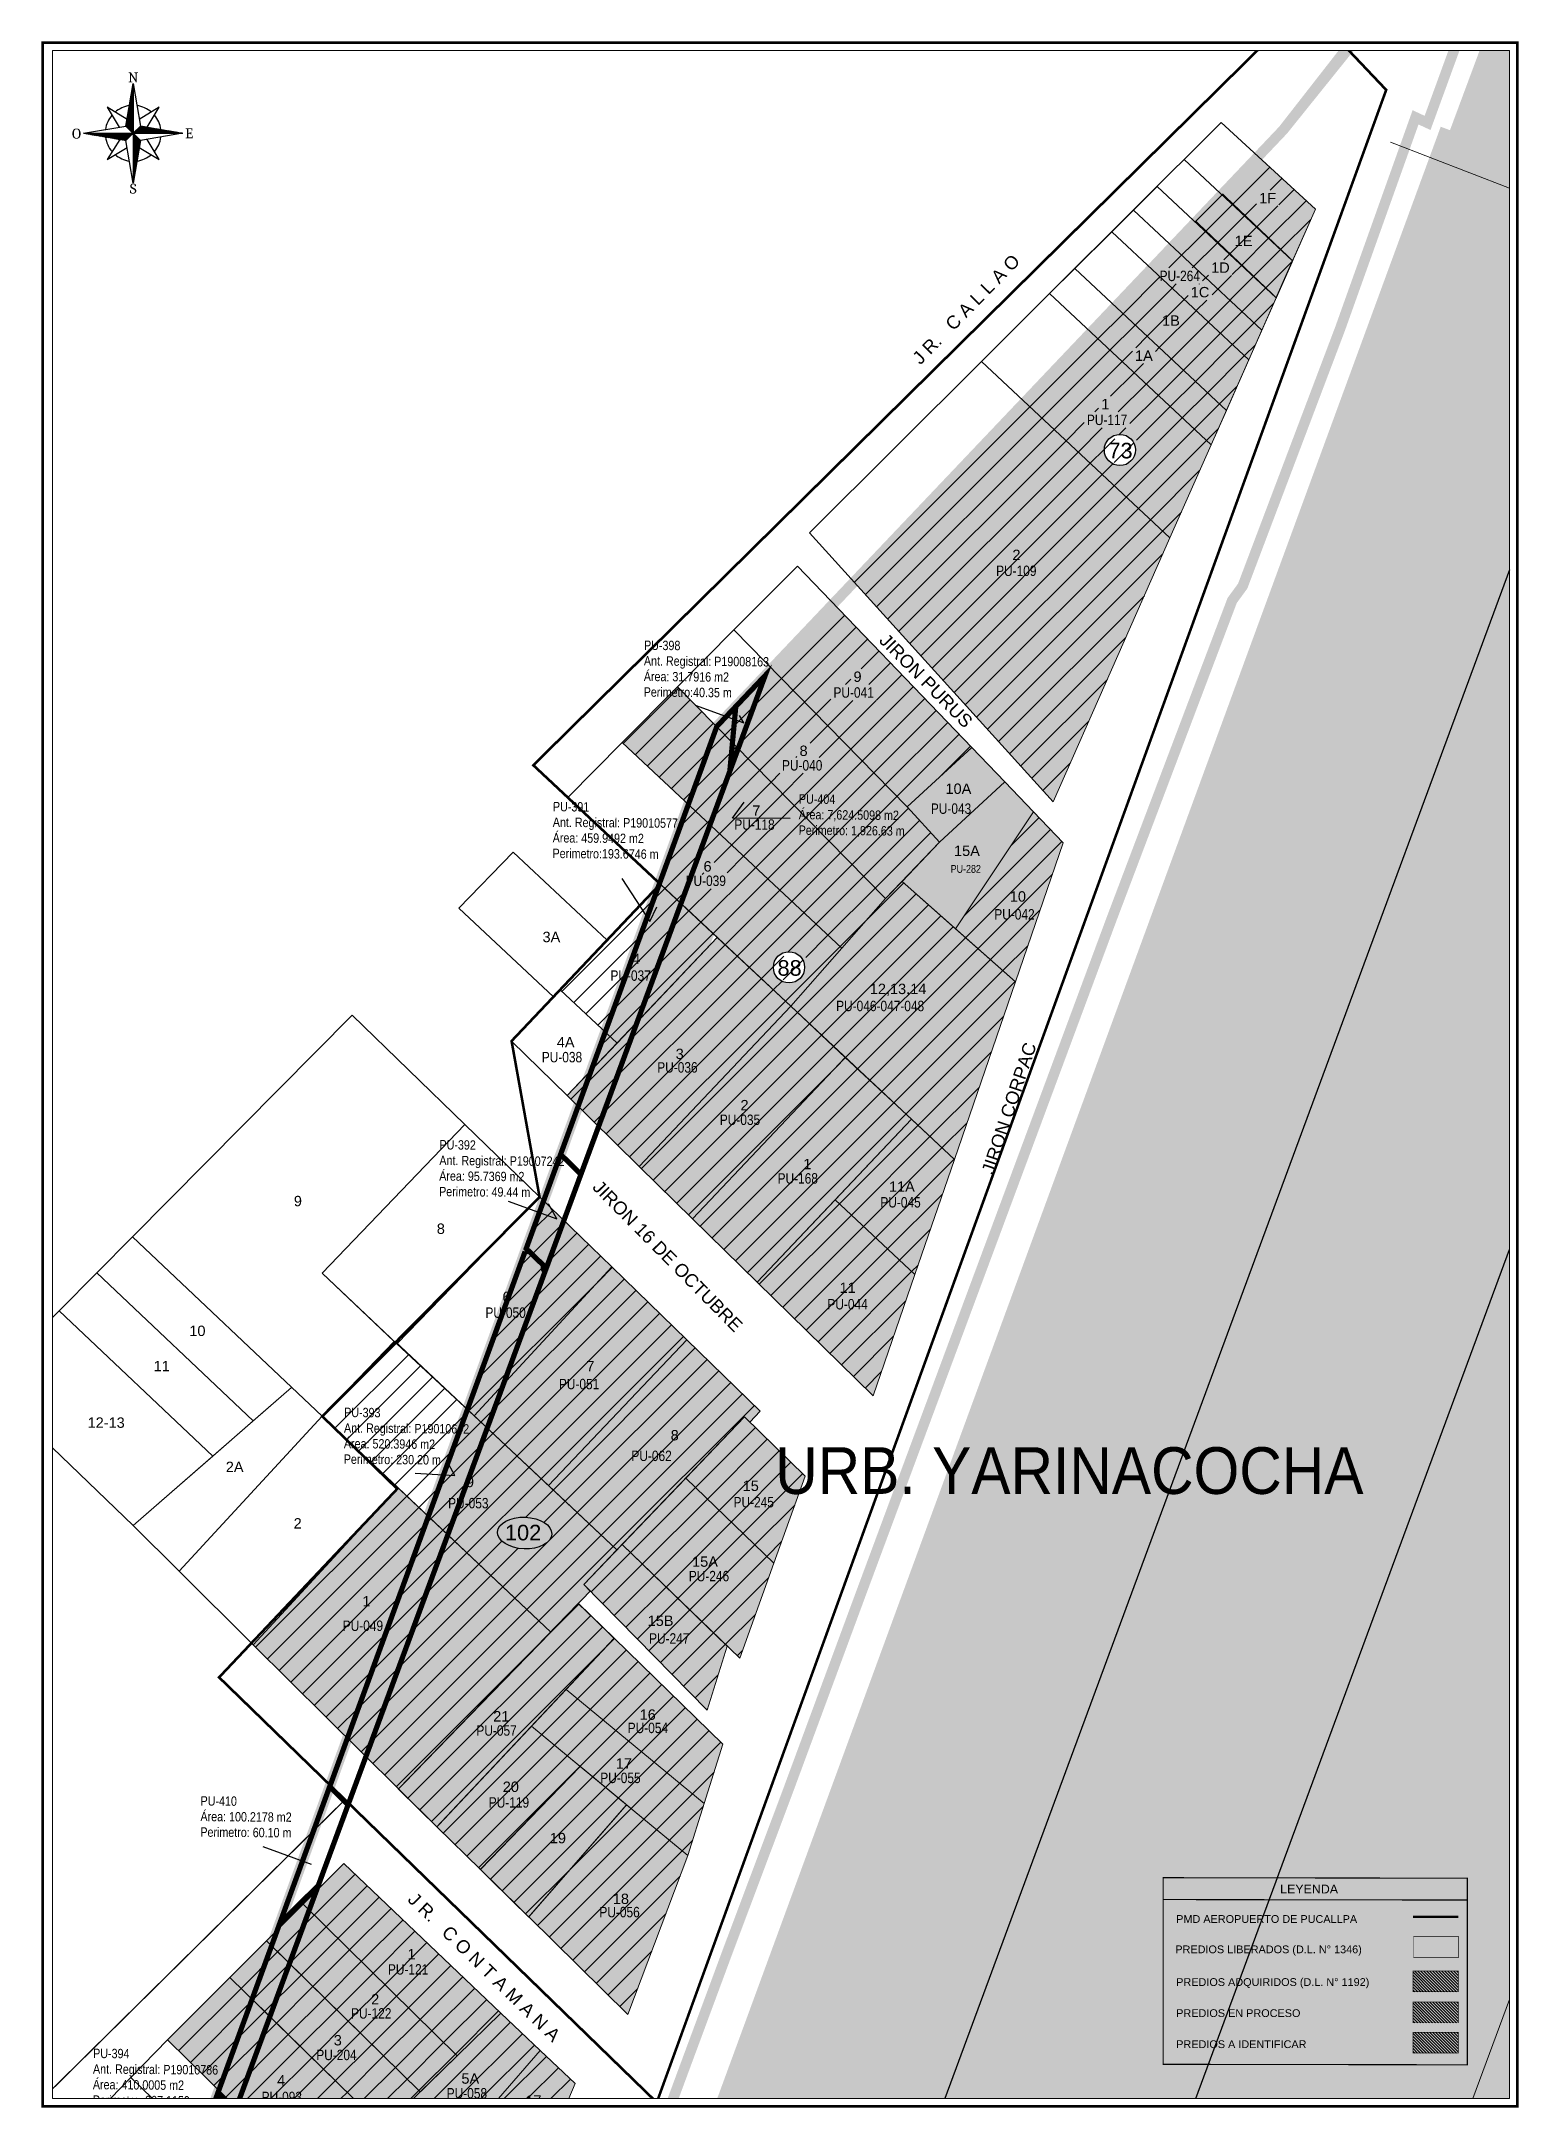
# Paper-space layout 'URB. YARINACOCHA' of a CAD drawing. Header units: metres. Extents: x -84 to 486, y -119 to 679.
# The model-space entities are those that its viewports show. They can reach past a viewport. Long polylines and large blocks are cut down to what shows.
import ezdxf
from ezdxf.enums import TextEntityAlignment as Align

# ---------------------------------------------------------------- set-up
doc = ezdxf.new("R2010")
doc.units = ezdxf.units.M
doc.set_wipeout_variables(frame=1)
for name, pattern in [('ACAD_ISO10W100', [18, 12, -3, 0, -3]), ('DASHDOT', [1, 0.5, -0.25, 0, -0.25]), ('DASHED', [0.75, 0.5, -0.25])]:
    doc.linetypes.add(name, pattern=pattern)
doc.layers.get('0').update_dxf_attribs({"color": 130})
for name, color, linetype in [('0-poligonos', 7, 'DASHED'), ('000 COLINDANTE', 8, 'Continuous'), ('2. HACHT_ EMPADRONADO', 2, 'Continuous'), ('3. HACHT_ADQUIRIDO', 3, 'Continuous'), ('AH LAS GAVIOTAS', 7, 'Continuous'), ('AREA PARCIAL', 9, 'Continuous'), ('CODIGO PREDIO', 5, 'Continuous'), ('ENTREGADOS A OPAT', 130, 'Continuous'), ('LEYENDA', 7, 'Continuous'), ('LOTES', 7, 'Continuous'), ('LOTES_PREDIOS', 7, 'Continuous'), ('MANZANA', 7, 'Continuous'), ('PERIMETRICO', 1, 'Continuous'), ('PREDIO ADQUIRIDO DL 1364', 3, 'Continuous'), ('PREDIO EN PRCESO', 2, 'Continuous'), ('TEXTO ADD', 150, 'Continuous'), ('Transferencias o Adquisiciones Nuevas', 1, 'Continuous'), ('URB YARINACOCHAS', 7, 'Continuous'), ('VIAS', 7, 'Continuous')]:
    doc.layers.add(name, color=color, linetype=linetype)
doc.styles.add('arial', font='arial.ttf', dxfattribs={"height": 0.1})
doc.styles.add('Arial Narrow', font='ARIALN.TTF')
doc.styles.add('Cambria', font='Cambria.ttf')
doc.styles.add('CODIGO', font='ARIALN.TTF')
doc.styles.get("Standard").update_dxf_attribs({"font": 'arial.ttf'})

psp = doc.layouts.new('URB. YARINACOCHA')

msp = doc.modelspace()

# ---------------------------------------------------------------- texts
at = {"layer": '3. HACHT_ADQUIRIDO', "color": 7, "lineweight": 0, "style": 'arial'}
msp.add_text('12,13,14', height=2, dxfattribs=at).set_placement((547251.6, 9075274.15), align=Align.MIDDLE_CENTER)
at = {"layer": 'CODIGO PREDIO', "style": 'CODIGO'}
for s, p in [('PU-264', (547305.79, 9075411.39, 156.67)), ('PU-117', (547291.81, 9075383.68, 156.67)), ('PU-109', (547274.34, 9075354.62, 156.67)), ('PU-041', (547243.05, 9075331.2, 156.67)), ('PU-040', (547233.15, 9075317.18, 156.67)), ('PU-043', (547261.79, 9075308.84, 156.67)), ('PU-118', (547223.98, 9075305.78, 156.67)), ('PU-039', (547214.6, 9075294.96, 156.67)), ('PU-042', (547273.99, 9075288.5, 156.67)), ('PU-037', (547200.15, 9075276.71, 156.67)), ('PU-046-047-048', (547248.15, 9075270.86, 156.67)), ('PU-038', (547186.94, 9075261.01, 156.67)), ('PU-036', (547209.15, 9075259.04, 156.67)), ('PU-035', (547221.19, 9075248.95, 156.67)), ('PU-168', (547232.3, 9075237.67, 156.67)), ('PU-045', (547252.07, 9075233.07, 156.67)), ('PU-044', (547241.89, 9075213.45, 156.67)), ('PU-050', (547176.1, 9075211.83, 156.67)), ('PU-051', (547190.23, 9075198.09, 156.67)), ('PU-062', (547204.18, 9075184.27, 156.67)), ('PU-053', (547168.93, 9075175.16, 156.67)), ('PU-245', (547223.83, 9075175.35, 156.67)), ('PU-246', (547215.22, 9075161.12, 156.67)), ('PU-049', (547148.65, 9075151.57, 156.67)), ('PU-247', (547207.58, 9075149.12, 156.67)), ('PU-057', (547174.36, 9075131.4, 156.67)), ('PU-054', (547203.47, 9075131.9, 156.67)), ('PU-055', (547198.19, 9075122.28, 156.67)), ('PU-119', (547176.74, 9075117.56, 156.67)), ('PU-056', (547198.02, 9075096.45, 156.67)), ('PU-121', (547157.34, 9075085.42, 156.67)), ('PU-122', (547150.25, 9075076.95, 156.67)), ('PU-204', (547143.56, 9075068.95, 156.67)), ('PU-093', (547133.04, 9075060.86, 156.67)), ('PU-058', (547168.65, 9075061.57, 156.67))]:
    msp.add_text(s, height=2, dxfattribs=at).set_placement(p, align=Align.MIDDLE_CENTER)
at = {"layer": 'LOTES', "color": 7, "lineweight": 0, "style": 'arial'}
for s, p in [('1F', (547322.69, 9075426.36)), ('1D', (547313.61, 9075412.98)), ('1C', (547309.69, 9075408.26)), ('1B', (547304.1, 9075402.79)), ('1A', (547298.89, 9075396.03)), ('15', (547223.26, 9075178.5)), ('15A', (547214.46, 9075163.91)), ('15B', (547205.91, 9075152.53)), ('3', (547143.82, 9075071.78))]:
    msp.add_text(s, height=2, dxfattribs=at).set_placement(p, align=Align.MIDDLE_CENTER)
at = {"layer": 'LOTES', "lineweight": 0, "style": 'arial'}
for s, p in [('1E', (547318.07, 9075418.11)), ('1', (547291.46, 9075386.71)), ('2', (547274.37, 9075357.69)), ('9', (547243.8, 9075334.24)), ('8', (547233.42, 9075319.98)), ('10A', (547263.21, 9075312.68)), ('7', (547224.33, 9075308.47)), ('6', (547214.95, 9075297.73)), ('10', (547274.65, 9075291.94)), ('3A', (547184.91, 9075284.14)), ('4', (547201.23, 9075279.91)), ('4A', (547187.66, 9075263.88)), ('3', (547209.6, 9075261.63)), ('2', (547222.06, 9075251.77)), ('1', (547234.14, 9075240.43)), ('9', (547136.14, 9075233.31)), ('11A', (547252.34, 9075236.09)), ('8', (547163.64, 9075227.99)), ('6', (547176.27, 9075214.87)), ('11', (547241.89, 9075216.63)), ('10', (547116.81, 9075208.33)), ('11', (547109.95, 9075201.55)), ('7', (547192.42, 9075201.52)), ('12-13', (547099.26, 9075190.66)), ('8', (547208.63, 9075188.24)), ('2A', (547123.98, 9075182.14)), ('9', (547169.25, 9075179.23)), ('2', (547136.1, 9075171.27)), ('1', (547149.33, 9075156.28)), ('21', (547175.27, 9075134.13)), ('16', (547203.44, 9075134.46)), ('17', (547198.85, 9075125.06)), ('20', (547177.1, 9075120.57)), ('19', (547186.16, 9075110.69)), ('18', (547198.28, 9075099)), ('1', (547158, 9075088.35)), ('2', (547151.01, 9075079.66)), ('3', (547143.82, 9075071.78)), ('4', (547132.93, 9075064.06)), ('5A', (547169.31, 9075064.41)), ('17', (547181.45, 9075060.17))]:
    msp.add_text(s, height=2, dxfattribs=at).set_placement(p, align=Align.MIDDLE_CENTER)
at = {"layer": 'MANZANA', "style": 'arial'}
for s, p in [('73', (547294.39, 9075377.76)), ('88', (547230.73, 9075278.18)), ('102', (547179.46, 9075169.5))]:
    msp.add_text(s, height=3, dxfattribs=at).set_placement(p, align=Align.MIDDLE_CENTER)
at = {"layer": 'PREDIO EN PRCESO', "color": 5, "style": 'arial'}
msp.add_text('15A', height=2, dxfattribs=at).set_placement((547264.85, 9075300.73), align=Align.MIDDLE_CENTER)
at = {"layer": 'PREDIO EN PRCESO', "color": 5, "style": 'CODIGO'}
msp.add_text('PU-282', height=1.5, dxfattribs=at).set_placement((547261.71, 9075296.49, 156.67))
at = {"layer": 'TEXTO ADD', "color": 7, "width": 0.9}
msp.add_text('URB. YARINACOCHA', height=9, dxfattribs=at).set_placement((547227.97, 9075176.93))
at = {"layer": 'Transferencias o Adquisiciones Nuevas', "char_height": 1.8, "attachment_point": 1, "rotation": 359.5323, "style": 'Arial Narrow'}
for s, width, insert in [('PU-398\\PAnt. Registral: P19008163\\PÁrea: 31.7916 m2\\PPerimetro:40.35 m', 25.6139, (547202.74, 9075341.2)), ('PU-391\\PAnt. Registral: P19010577\\PÁrea: 459.9492 m2\\PPerimetro:193.6746 m', 23.8643, (547185.21, 9075310.14)), ('PU-404\\PÁrea: 7,624.5098 m2\\PPerimetro: 1,926.63 m', 30.1307, (547232.53, 9075311.61)), ('PU-392\\PAnt. Registral: P19007242\\PÁrea: 95.7369 m2\\PPerimetro: 49.44 m', 23.8643, (547163.39, 9075245.05)), ('PU-393\\PAnt. Registral: P19010642\\PÁrea: 520.3946 m2\\PPerimetro: 230.20 m', 23.8643, (547145.05, 9075193.54)), ('PU-410\\PÁrea: 100.2178 m2\\PPerimetro: 60.10 m', 23.8643, (547117.43, 9075118.76)), ('PU-394\\PAnt. Registral: P19010786\\PÁrea: 410.0005 m2\\PPerimetro: 207.1159 m', 23.8643, (547096.76, 9075070.16))]:
    msp.add_mtext_dynamic_manual_height_columns(s, width=width, gutter_width=6.2, heights=[0], dxfattribs=dict(at, insert=insert))
at = {"layer": 'VIAS', "color": 7, "style": 'arial'}
for s, rotation, p in [('J R.   C A L L A O', 45.7622, (547255.89, 9075394.15)), ('JIRON PURUS', 314.5621, (547247.79, 9075341.04)), ('JIRON CORPAC', 71.7065, (547269.99, 9075238.26)), ('JIRON 16 DE OCTUBRE', 314.5621, (547192.64, 9075235.8)), ('J R.   C O N T A M A N A', 315.6375, (547157.1, 9075098.67))]:
    msp.add_text(s, height=2.5, rotation=rotation, dxfattribs=at).set_placement(p)

# ---------------------------------------------------------------- blocks, each defined once
blk = doc.blocks.new('A$C4681129B')
at = {"color": 7}
for p, q in [((3.42, 4.35), (3.89, 7.08)), ((3.8, 6.6), (3.89, 6.68)), ((3.81, 6.64), (3.89, 6.71)), ((3.82, 6.68), (3.89, 6.75)), ((3.89, 6.64), (3.82, 6.71)), ((3.89, 6.61), (3.82, 6.68)), ((3.83, 6.77), (3.89, 6.82)), ((3.83, 6.73), (3.89, 6.79)), ((3.89, 6.72), (3.83, 6.77)), ((3.89, 6.68), (3.83, 6.74)), ((3.84, 6.81), (3.89, 6.86)), ((3.89, 6.79), (3.84, 6.83)), ((3.89, 6.75), (3.84, 6.8)), ((3.85, 6.86), (3.89, 6.89)), ((3.89, 6.82), (3.85, 6.86)), ((3.86, 6.94), (3.89, 6.97)), ((3.86, 6.9), (3.89, 6.93)), ((3.89, 6.9), (3.86, 6.92)), ((3.89, 6.86), (3.86, 6.89)), ((3.87, 6.99), (3.89, 7)), ((3.89, 6.97), (3.87, 6.98)), ((3.89, 6.93), (3.87, 6.95)), ((3.88, 7.03), (3.89, 7.04)), ((3.89, 7.04), (3.88, 7.04)), ((3.89, 7), (3.88, 7.01)), ((3.89, 7.08), (4.36, 4.35)), ((3.89, 7.08), (3.89, 0.68)), ((3.89, 7.07), (3.89, 7.08)), ((3.89, 7.07), (3.89, 7.07)), ((2.21, 5.56), (2.98, 4.27)), ((3.49, 4.78), (2.21, 5.56)), ((3.53, 5.03), (3.89, 5.39)), ((3.53, 4.99), (3.89, 5.35)), ((3.54, 5.08), (3.89, 5.42)), ((3.55, 5.12), (3.89, 5.46)), ((3.56, 5.21), (3.89, 5.53)), ((3.56, 5.16), (3.89, 5.49)), ((3.57, 5.25), (3.89, 5.57)), ((3.58, 5.29), (3.89, 5.6)), ((3.59, 5.38), (3.89, 5.67)), ((3.59, 5.34), (3.89, 5.64)), ((3.89, 5.06), (3.59, 5.36)), ((3.89, 5.03), (3.59, 5.33)), ((3.6, 5.42), (3.89, 5.71)), ((3.89, 5.14), (3.6, 5.42)), ((3.89, 5.1), (3.6, 5.39)), ((3.61, 5.47), (3.89, 5.74)), ((3.89, 5.21), (3.61, 5.48)), ((3.89, 5.17), (3.61, 5.45)), ((3.62, 5.55), (3.89, 5.82)), ((3.62, 5.51), (3.89, 5.78)), ((3.89, 5.28), (3.62, 5.54)), ((3.89, 5.24), (3.62, 5.51)), ((3.63, 5.6), (3.89, 5.85)), ((3.89, 5.35), (3.63, 5.6)), ((3.89, 5.31), (3.63, 5.57)), ((3.64, 5.64), (3.89, 5.89)), ((3.89, 5.42), (3.64, 5.67)), ((3.89, 5.39), (3.64, 5.64)), ((3.65, 5.73), (3.89, 5.96)), ((3.65, 5.68), (3.89, 5.92)), ((3.89, 5.49), (3.65, 5.73)), ((3.89, 5.46), (3.65, 5.7)), ((3.66, 5.77), (3.89, 6)), ((3.89, 5.53), (3.66, 5.76)), ((3.67, 5.81), (3.89, 6.03)), ((3.89, 5.6), (3.67, 5.82)), ((3.89, 5.57), (3.67, 5.79)), ((3.68, 5.9), (3.89, 6.1)), ((3.68, 5.86), (3.89, 6.07)), ((3.89, 5.67), (3.68, 5.88)), ((3.89, 5.64), (3.68, 5.85)), ((3.69, 5.94), (3.89, 6.14)), ((3.89, 5.75), (3.69, 5.94)), ((3.89, 5.71), (3.69, 5.91)), ((3.7, 5.99), (3.89, 6.18)), ((3.89, 5.82), (3.7, 6)), ((3.89, 5.78), (3.7, 5.97)), ((3.71, 6.07), (3.89, 6.25)), ((3.71, 6.03), (3.89, 6.21)), ((3.89, 5.89), (3.71, 6.06)), ((3.89, 5.85), (3.71, 6.03)), ((3.72, 6.12), (3.89, 6.28)), ((3.89, 5.96), (3.72, 6.13)), ((3.89, 5.93), (3.72, 6.09)), ((3.73, 6.16), (3.89, 6.32)), ((3.89, 6.03), (3.73, 6.19)), ((3.89, 6), (3.73, 6.16)), ((3.74, 6.25), (3.89, 6.39)), ((3.74, 6.2), (3.89, 6.36)), ((3.89, 6.1), (3.74, 6.25)), ((3.89, 6.07), (3.74, 6.22)), ((3.75, 6.29), (3.89, 6.43)), ((3.89, 6.14), (3.75, 6.28)), ((3.76, 6.34), (3.89, 6.46)), ((3.89, 6.21), (3.76, 6.34)), ((3.89, 6.18), (3.76, 6.31)), ((3.77, 6.42), (3.89, 6.54)), ((3.77, 6.38), (3.89, 6.5)), ((3.89, 6.28), (3.77, 6.4)), ((3.89, 6.25), (3.77, 6.37)), ((3.78, 6.47), (3.89, 6.57)), ((3.89, 6.36), (3.78, 6.46)), ((3.89, 6.32), (3.78, 6.43)), ((3.79, 6.51), (3.89, 6.61)), ((3.89, 6.43), (3.79, 6.52)), ((3.89, 6.39), (3.79, 6.49)), ((3.8, 6.55), (3.89, 6.64)), ((3.89, 6.5), (3.8, 6.59)), ((3.89, 6.46), (3.8, 6.55)), ((3.89, 6.57), (3.81, 6.65)), ((3.89, 6.54), (3.81, 6.62)), ((5.57, 5.56), (4.28, 4.78)), ((4.79, 4.27), (5.57, 5.56)), ((0.69, 3.88), (3.42, 4.35)), ((3.42, 4.38), (3.89, 4.85)), ((3.42, 4.34), (3.89, 4.81)), ((3.89, 3.91), (3.42, 4.38)), ((3.42, 3.41), (4.36, 4.35)), ((3.42, 4.35), (4.36, 3.41)), ((3.43, 4.43), (3.89, 4.88)), ((3.89, 3.99), (3.43, 4.44)), ((3.89, 3.95), (3.43, 4.41)), ((3.44, 4.47), (3.89, 4.92)), ((3.44, 4.33), (3.89, 4.77)), ((3.89, 4.06), (3.44, 4.5)), ((3.89, 4.02), (3.44, 4.47)), ((3.45, 4.56), (3.89, 4.99)), ((3.45, 4.51), (3.89, 4.95)), ((3.89, 4.13), (3.45, 4.56)), ((3.89, 4.09), (3.45, 4.53)), ((3.46, 4.6), (3.89, 5.03)), ((3.46, 4.31), (3.89, 4.74)), ((3.89, 4.2), (3.46, 4.62)), ((3.89, 4.17), (3.46, 4.59)), ((3.47, 4.69), (3.89, 5.1)), ((3.47, 4.64), (3.89, 5.06)), ((3.89, 4.27), (3.47, 4.69)), ((3.89, 4.24), (3.47, 4.66)), ((3.48, 4.73), (3.89, 5.13)), ((3.89, 4.31), (3.48, 4.72)), ((3.48, 4.29), (3.89, 4.7)), ((3.49, 4.77), (3.89, 5.17)), ((3.89, 4.38), (3.49, 4.78)), ((3.89, 4.34), (3.49, 4.75)), ((3.49, 4.27), (3.89, 4.67)), ((3.5, 4.86), (3.89, 5.24)), ((3.5, 4.82), (3.89, 5.21)), ((3.89, 4.45), (3.5, 4.84)), ((3.89, 4.42), (3.5, 4.81)), ((3.51, 4.9), (3.89, 5.28)), ((3.89, 4.52), (3.51, 4.9)), ((3.89, 4.49), (3.51, 4.87)), ((3.51, 4.25), (3.89, 4.63)), ((3.52, 4.95), (3.89, 5.31)), ((3.89, 4.6), (3.52, 4.96)), ((3.89, 4.56), (3.52, 4.93)), ((3.89, 4.67), (3.53, 5.02)), ((3.89, 4.63), (3.53, 4.99)), ((3.53, 4.24), (3.89, 4.6)), ((3.89, 4.74), (3.54, 5.08)), ((3.89, 4.7), (3.54, 5.05)), ((3.89, 4.81), (3.55, 5.15)), ((3.89, 4.78), (3.55, 5.11)), ((3.55, 4.22), (3.89, 4.56)), ((3.89, 4.88), (3.56, 5.21)), ((3.89, 4.85), (3.56, 5.18)), ((3.89, 4.92), (3.57, 5.24)), ((3.57, 4.2), (3.89, 4.52)), ((3.89, 4.99), (3.58, 5.3)), ((3.89, 4.96), (3.58, 5.27)), ((3.58, 4.18), (3.89, 4.49)), ((3.6, 4.16), (3.89, 4.45)), ((3.62, 4.15), (3.89, 4.42)), ((3.64, 4.13), (3.89, 4.38)), ((3.65, 4.11), (3.89, 4.34)), ((3.67, 4.09), (3.89, 4.31)), ((3.69, 4.08), (3.89, 4.27)), ((3.71, 4.06), (3.89, 4.24)), ((3.73, 4.04), (3.89, 4.2)), ((3.74, 4.02), (3.89, 4.16)), ((3.76, 4), (3.89, 4.13)), ((3.78, 3.99), (3.89, 4.09)), ((3.8, 3.97), (3.89, 4.06)), ((3.82, 3.95), (3.89, 4.02)), ((3.89, 3.88), (4.36, 4.35)), ((3.92, 3.88), (4.39, 4.34)), ((3.96, 3.88), (4.42, 4.34)), ((4, 3.88), (4.45, 4.33)), ((4.14, 3.88), (4.01, 4)), ((4.03, 3.88), (4.48, 4.33)), ((4.17, 3.88), (4.03, 4.02)), ((4.21, 3.88), (4.05, 4.04)), ((4.07, 3.88), (4.51, 4.32)), ((4.25, 3.88), (4.07, 4.06)), ((4.28, 3.88), (4.09, 4.08)), ((4.1, 3.88), (4.54, 4.32)), ((4.32, 3.88), (4.1, 4.09)), ((4.35, 3.88), (4.12, 4.11)), ((4.14, 3.88), (4.57, 4.31)), ((4.39, 3.88), (4.14, 4.13)), ((4.43, 3.88), (4.16, 4.15)), ((4.46, 3.88), (4.17, 4.17)), ((4.18, 3.88), (4.6, 4.31)), ((4.5, 3.88), (4.19, 4.18)), ((4.21, 3.88), (4.64, 4.3)), ((4.53, 3.88), (4.21, 4.2)), ((4.57, 3.88), (4.23, 4.22)), ((4.25, 3.88), (4.67, 4.3)), ((4.61, 3.88), (4.25, 4.24)), ((4.64, 3.88), (4.26, 4.26)), ((4.28, 3.88), (4.7, 4.29)), ((4.68, 3.88), (4.28, 4.27)), ((4.71, 3.88), (4.3, 4.29)), ((4.75, 3.88), (4.32, 4.31)), ((4.32, 3.88), (4.73, 4.29)), ((4.79, 3.88), (4.34, 4.33)), ((4.82, 3.88), (4.35, 4.35)), ((4.36, 4.35), (7.09, 3.88)), ((4.36, 3.88), (4.76, 4.28)), ((4.86, 3.88), (4.39, 4.34)), ((4.39, 3.88), (4.79, 4.27)), ((4.43, 3.88), (4.82, 4.27)), ((4.89, 3.88), (4.44, 4.34)), ((4.46, 3.88), (4.85, 4.26)), ((4.93, 3.88), (4.48, 4.33)), ((4.5, 3.88), (4.88, 4.26)), ((4.96, 3.88), (4.52, 4.32)), ((4.54, 3.88), (4.91, 4.25)), ((5, 3.88), (4.57, 4.31)), ((4.57, 3.88), (4.94, 4.25)), ((5.04, 3.88), (4.61, 4.31)), ((4.61, 3.88), (4.97, 4.24)), ((4.64, 3.88), (5, 4.24)), ((5.07, 3.88), (4.65, 4.3)), ((4.68, 3.88), (5.03, 4.23)), ((5.11, 3.88), (4.7, 4.29)), ((4.72, 3.88), (5.06, 4.23)), ((5.14, 3.88), (4.74, 4.28)), ((4.75, 3.88), (5.09, 4.22)), ((5.18, 3.88), (4.78, 4.28)), ((4.79, 3.88), (5.13, 4.22)), ((4.82, 3.88), (5.16, 4.21)), ((5.22, 3.88), (4.83, 4.27)), ((4.86, 3.88), (5.19, 4.21)), ((5.25, 3.88), (4.87, 4.26)), ((4.89, 3.88), (5.22, 4.2)), ((5.29, 3.88), (4.91, 4.25)), ((4.93, 3.88), (5.25, 4.2)), ((5.32, 3.88), (4.96, 4.25)), ((4.97, 3.88), (5.28, 4.19)), ((5.36, 3.88), (5, 4.24)), ((5, 3.88), (5.31, 4.18)), ((5.4, 3.88), (5.04, 4.23)), ((5.04, 3.88), (5.34, 4.18)), ((5.07, 3.88), (5.37, 4.17)), ((5.43, 3.88), (5.09, 4.22)), ((5.11, 3.88), (5.4, 4.17)), ((5.47, 3.88), (5.13, 4.22)), ((5.15, 3.88), (5.43, 4.16)), ((5.5, 3.88), (5.17, 4.21)), ((5.18, 3.88), (5.46, 4.16)), ((5.54, 3.88), (5.22, 4.2)), ((5.22, 3.88), (5.49, 4.15)), ((5.25, 3.88), (5.52, 4.15)), ((5.58, 3.88), (5.26, 4.19)), ((5.29, 3.88), (5.55, 4.14)), ((5.61, 3.88), (5.3, 4.19)), ((5.33, 3.88), (5.58, 4.14)), ((5.65, 3.88), (5.35, 4.18)), ((5.36, 3.88), (5.62, 4.13)), ((5.68, 3.88), (5.39, 4.17)), ((5.4, 3.88), (5.65, 4.13)), ((5.72, 3.88), (5.43, 4.16)), ((5.43, 3.88), (5.68, 4.12)), ((5.47, 3.88), (5.71, 4.12)), ((5.76, 3.88), (5.48, 4.16)), ((5.51, 3.88), (5.74, 4.11)), ((5.79, 3.88), (5.52, 4.15)), ((5.54, 3.88), (5.77, 4.11)), ((5.83, 3.88), (5.56, 4.14)), ((5.58, 3.88), (5.8, 4.1)), ((5.86, 3.88), (5.61, 4.13)), ((5.61, 3.88), (5.83, 4.1)), ((5.9, 3.88), (5.65, 4.13)), ((5.65, 3.88), (5.86, 4.09)), ((5.93, 3.88), (5.69, 4.12)), ((5.69, 3.88), (5.89, 4.08)), ((5.72, 3.88), (5.92, 4.08)), ((5.97, 3.88), (5.74, 4.11)), ((5.76, 3.88), (5.95, 4.07)), ((6.01, 3.88), (5.78, 4.1)), ((5.79, 3.88), (5.98, 4.07)), ((6.04, 3.88), (5.82, 4.1)), ((5.83, 3.88), (6.01, 4.06)), ((5.86, 3.88), (6.04, 4.06)), ((6.08, 3.88), (5.87, 4.09)), ((5.9, 3.88), (6.08, 4.05)), ((6.11, 3.88), (5.91, 4.08)), ((5.94, 3.88), (6.11, 4.05)), ((6.15, 3.88), (5.95, 4.07)), ((5.97, 3.88), (6.14, 4.04)), ((6.19, 3.88), (6, 4.07)), ((6.01, 3.88), (6.17, 4.04)), ((6.22, 3.88), (6.04, 4.06)), ((6.04, 3.88), (6.2, 4.03)), ((6.08, 3.88), (6.23, 4.03)), ((6.26, 3.88), (6.09, 4.05)), ((6.12, 3.88), (6.26, 4.02)), ((6.29, 3.88), (6.13, 4.04)), ((6.15, 3.88), (6.29, 4.02)), ((6.33, 3.88), (6.17, 4.04)), ((6.19, 3.88), (6.32, 4.01)), ((6.37, 3.88), (6.22, 4.03)), ((6.22, 3.88), (6.35, 4.01)), ((6.4, 3.88), (6.26, 4.02)), ((6.26, 3.88), (6.38, 4)), ((6.44, 3.88), (6.3, 4.01)), ((6.3, 3.88), (6.41, 3.99)), ((6.47, 3.88), (6.35, 4.01)), ((6.51, 3.88), (6.39, 4)), ((3.42, 3.41), (0.69, 3.88)), ((0.69, 3.88), (7.09, 3.88)), ((0.69, 3.88), (0.69, 3.88)), ((0.69, 3.88), (0.69, 3.88)), ((0.72, 3.87), (0.73, 3.88)), ((0.73, 3.87), (0.73, 3.88)), ((0.75, 3.87), (0.76, 3.88)), ((0.78, 3.86), (0.76, 3.88)), ((0.78, 3.86), (0.8, 3.88)), ((0.82, 3.86), (0.8, 3.88)), ((0.81, 3.86), (0.84, 3.88)), ((0.86, 3.85), (0.83, 3.88)), ((0.84, 3.85), (0.87, 3.88)), ((0.91, 3.84), (0.87, 3.88)), ((0.88, 3.85), (0.91, 3.88)), ((0.91, 3.84), (0.94, 3.88)), ((0.95, 3.83), (0.91, 3.88)), ((0.94, 3.84), (0.98, 3.88)), ((0.99, 3.83), (0.94, 3.88)), ((0.97, 3.83), (1.02, 3.88)), ((1.04, 3.82), (0.98, 3.88)), ((1, 3.82), (1.05, 3.88)), ((1.08, 3.81), (1.01, 3.88)), ((1.03, 3.82), (1.09, 3.88)), ((1.12, 3.8), (1.05, 3.88)), ((1.06, 3.81), (1.12, 3.88)), ((1.09, 3.81), (1.16, 3.88)), ((1.17, 3.8), (1.09, 3.88)), ((1.12, 3.8), (1.19, 3.88)), ((1.21, 3.79), (1.12, 3.88)), ((1.15, 3.8), (1.23, 3.88)), ((1.26, 3.78), (1.16, 3.88)), ((1.18, 3.79), (1.27, 3.88)), ((1.3, 3.77), (1.19, 3.88)), ((1.21, 3.79), (1.3, 3.88)), ((1.34, 3.77), (1.23, 3.88)), ((1.24, 3.78), (1.34, 3.88)), ((1.27, 3.78), (1.37, 3.88)), ((1.39, 3.76), (1.27, 3.88)), ((1.3, 3.77), (1.41, 3.88)), ((1.43, 3.75), (1.3, 3.88)), ((1.33, 3.77), (1.45, 3.88)), ((1.47, 3.74), (1.34, 3.88)), ((1.37, 3.76), (1.48, 3.88)), ((1.52, 3.74), (1.37, 3.88)), ((1.4, 3.76), (1.52, 3.88)), ((1.56, 3.73), (1.41, 3.88)), ((1.43, 3.75), (1.55, 3.88)), ((1.6, 3.72), (1.44, 3.88)), ((1.46, 3.75), (1.59, 3.88)), ((1.65, 3.71), (1.48, 3.88)), ((1.49, 3.74), (1.63, 3.88)), ((1.52, 3.73), (1.66, 3.88)), ((1.69, 3.71), (1.52, 3.88)), ((1.55, 3.73), (1.7, 3.88)), ((1.73, 3.7), (1.55, 3.88)), ((1.58, 3.72), (1.73, 3.88)), ((1.78, 3.69), (1.59, 3.88)), ((1.61, 3.72), (1.77, 3.88)), ((1.82, 3.68), (1.62, 3.88)), ((1.64, 3.71), (1.81, 3.88)), ((1.86, 3.68), (1.66, 3.88)), ((1.67, 3.71), (1.84, 3.88)), ((1.7, 3.7), (1.88, 3.88)), ((1.91, 3.67), (1.7, 3.88)), ((1.73, 3.7), (1.91, 3.88)), ((1.95, 3.66), (1.73, 3.88)), ((1.76, 3.69), (1.95, 3.88)), ((1.99, 3.65), (1.77, 3.88)), ((1.79, 3.69), (1.99, 3.88)), ((2.04, 3.65), (1.8, 3.88)), ((1.82, 3.68), (2.02, 3.88)), ((2.08, 3.64), (1.84, 3.88)), ((1.86, 3.68), (2.06, 3.88)), ((2.12, 3.63), (1.88, 3.88)), ((1.89, 3.67), (2.09, 3.88)), ((2.17, 3.62), (1.91, 3.88)), ((1.92, 3.67), (2.13, 3.88)), ((1.95, 3.66), (2.16, 3.88)), ((2.21, 3.62), (1.95, 3.88)), ((1.98, 3.66), (2.2, 3.88)), ((2.25, 3.61), (1.98, 3.88)), ((2.01, 3.65), (2.24, 3.88)), ((2.3, 3.6), (2.02, 3.88)), ((2.04, 3.65), (2.27, 3.88)), ((2.34, 3.59), (2.06, 3.88)), ((2.07, 3.64), (2.31, 3.88)), ((2.38, 3.59), (2.09, 3.88)), ((2.1, 3.63), (2.34, 3.88)), ((2.13, 3.63), (2.38, 3.88)), ((2.43, 3.58), (2.13, 3.88)), ((2.16, 3.62), (2.42, 3.88)), ((2.47, 3.57), (2.16, 3.88)), ((2.19, 3.62), (2.45, 3.88)), ((2.51, 3.56), (2.2, 3.88)), ((3.02, 3.48), (2.21, 2.2)), ((2.21, 2.2), (3.49, 2.97)), ((2.22, 3.61), (2.49, 3.88)), ((2.56, 3.56), (2.23, 3.88)), ((2.25, 3.61), (2.52, 3.88)), ((2.6, 3.55), (2.27, 3.88)), ((2.28, 3.6), (2.56, 3.88)), ((2.64, 3.54), (2.31, 3.88)), ((2.32, 3.6), (2.6, 3.88)), ((2.69, 3.53), (2.34, 3.88)), ((2.35, 3.59), (2.63, 3.88)), ((2.38, 3.59), (2.67, 3.88)), ((2.73, 3.53), (2.38, 3.88)), ((2.41, 3.58), (2.7, 3.88)), ((2.77, 3.52), (2.41, 3.88)), ((2.44, 3.58), (2.74, 3.88)), ((2.82, 3.51), (2.45, 3.88)), ((2.47, 3.57), (2.78, 3.88)), ((2.86, 3.5), (2.49, 3.88)), ((2.5, 3.57), (2.81, 3.88)), ((2.9, 3.5), (2.52, 3.88)), ((2.53, 3.56), (2.85, 3.88)), ((2.56, 3.56), (2.88, 3.88)), ((2.95, 3.49), (2.56, 3.88)), ((2.59, 3.55), (2.92, 3.88)), ((2.99, 3.48), (2.59, 3.88)), ((2.62, 3.54), (2.96, 3.88)), ((3.03, 3.47), (2.63, 3.88)), ((2.65, 3.54), (2.99, 3.88)), ((3.08, 3.47), (2.67, 3.88)), ((2.68, 3.53), (3.03, 3.88)), ((3.12, 3.46), (2.7, 3.88)), ((2.71, 3.53), (3.06, 3.88)), ((2.74, 3.52), (3.1, 3.88)), ((3.17, 3.45), (2.74, 3.88)), ((2.77, 3.52), (3.13, 3.88)), ((3.21, 3.44), (2.77, 3.88)), ((2.81, 3.51), (3.17, 3.88)), ((3.25, 3.44), (2.81, 3.88)), ((2.84, 3.51), (3.21, 3.88)), ((3.3, 3.43), (2.85, 3.88)), ((2.87, 3.5), (3.24, 3.88)), ((3.34, 3.42), (2.88, 3.88)), ((2.9, 3.5), (3.28, 3.88)), ((3.38, 3.41), (2.92, 3.88)), ((2.93, 3.49), (3.31, 3.88)), ((3.42, 3.41), (2.95, 3.88)), ((2.96, 3.49), (3.35, 3.88)), ((2.99, 3.48), (3.39, 3.88)), ((3.44, 3.43), (2.99, 3.88)), ((3.02, 3.48), (3.42, 3.88)), ((3.46, 3.45), (3.03, 3.88)), ((3.05, 3.47), (3.46, 3.88)), ((3.47, 3.46), (3.06, 3.88)), ((3.08, 3.47), (3.49, 3.88)), ((3.49, 3.48), (3.1, 3.88)), ((3.11, 3.46), (3.53, 3.88)), ((3.51, 3.5), (3.13, 3.88)), ((3.14, 3.45), (3.57, 3.88)), ((3.17, 3.45), (3.6, 3.88)), ((3.53, 3.52), (3.17, 3.88)), ((3.2, 3.44), (3.64, 3.88)), ((3.55, 3.54), (3.2, 3.88)), ((3.23, 3.44), (3.67, 3.88)), ((3.56, 3.55), (3.24, 3.88)), ((3.26, 3.43), (3.71, 3.88)), ((3.58, 3.57), (3.28, 3.88)), ((3.3, 3.43), (3.75, 3.88)), ((3.6, 3.59), (3.31, 3.88)), ((3.33, 3.42), (3.78, 3.88)), ((3.62, 3.61), (3.35, 3.88)), ((3.36, 3.42), (3.82, 3.88)), ((3.64, 3.63), (3.38, 3.88)), ((3.39, 3.41), (3.85, 3.88)), ((3.65, 3.64), (3.42, 3.88)), ((3.89, 0.68), (3.42, 3.41)), ((3.67, 3.66), (3.46, 3.88)), ((3.69, 3.68), (3.49, 3.88)), ((3.71, 3.7), (3.53, 3.88)), ((3.73, 3.72), (3.56, 3.88)), ((3.74, 3.73), (3.6, 3.88)), ((3.76, 3.75), (3.64, 3.88)), ((3.78, 3.77), (3.67, 3.88)), ((3.8, 3.79), (3.71, 3.88)), ((3.82, 3.81), (3.74, 3.88)), ((3.83, 3.82), (3.78, 3.88)), ((3.85, 3.84), (3.82, 3.88)), ((3.83, 3.93), (3.89, 3.98)), ((3.85, 3.91), (3.89, 3.95)), ((3.87, 3.86), (3.85, 3.88)), ((3.87, 3.9), (3.89, 3.91)), ((3.89, 3.88), (3.89, 3.88)), ((4.36, 3.41), (3.89, 3.88)), ((3.89, 3.88), (3.89, 3.88)), ((3.89, 3.84), (3.91, 3.86)), ((3.89, 3.81), (3.92, 3.84)), ((4.35, 3.38), (3.89, 3.84)), ((3.89, 3.77), (3.94, 3.82)), ((3.89, 3.73), (3.96, 3.81)), ((4.35, 3.35), (3.89, 3.81)), ((3.89, 3.7), (3.98, 3.79)), ((3.89, 3.66), (4, 3.77)), ((4.34, 3.32), (3.89, 3.77)), ((3.89, 3.63), (4.01, 3.75)), ((3.89, 3.59), (4.03, 3.73)), ((4.34, 3.28), (3.89, 3.73)), ((3.89, 3.55), (4.05, 3.72)), ((3.89, 3.52), (4.07, 3.7)), ((4.33, 3.25), (3.89, 3.7)), ((3.89, 3.48), (4.09, 3.68)), ((3.89, 3.45), (4.1, 3.66)), ((4.33, 3.22), (3.89, 3.66)), ((3.89, 3.41), (4.12, 3.64)), ((3.89, 3.37), (4.14, 3.63)), ((4.32, 3.19), (3.89, 3.63)), ((3.89, 3.34), (4.16, 3.61)), ((3.89, 3.3), (4.18, 3.59)), ((4.32, 3.16), (3.89, 3.59)), ((3.89, 3.27), (4.19, 3.57)), ((3.89, 3.23), (4.21, 3.55)), ((4.31, 3.13), (3.89, 3.55)), ((3.89, 3.19), (4.23, 3.54)), ((3.89, 3.16), (4.25, 3.52)), ((4.31, 3.1), (3.89, 3.52)), ((3.89, 3.12), (4.27, 3.5)), ((3.89, 3.09), (4.28, 3.48)), ((4.3, 3.07), (3.89, 3.48)), ((3.89, 3.05), (4.3, 3.46)), ((3.89, 3.01), (4.32, 3.45)), ((4.29, 3.04), (3.89, 3.45)), ((3.89, 2.98), (4.34, 3.43)), ((4.36, 3.41), (3.89, 0.68)), ((3.89, 2.94), (4.36, 3.41)), ((4.29, 3.01), (3.89, 3.41)), ((3.89, 2.91), (4.35, 3.37)), ((4.28, 2.98), (3.89, 3.37)), ((4.28, 2.95), (3.89, 3.34)), ((3.89, 2.87), (4.34, 3.33)), ((4.27, 2.92), (3.89, 3.3)), ((3.89, 2.84), (4.34, 3.28)), ((4.27, 2.89), (3.89, 3.27)), ((3.89, 2.8), (4.33, 3.24)), ((4.26, 2.86), (3.89, 3.23)), ((3.89, 2.76), (4.32, 3.2)), ((4.26, 2.83), (3.89, 3.2)), ((4.25, 2.79), (3.89, 3.16)), ((3.89, 2.73), (4.31, 3.15)), ((4.25, 2.76), (3.89, 3.12)), ((3.89, 2.69), (4.31, 3.11)), ((4.24, 2.73), (3.89, 3.09)), ((3.89, 2.66), (4.3, 3.07)), ((4.24, 2.7), (3.89, 3.05)), ((3.89, 2.62), (4.29, 3.02)), ((4.23, 2.67), (3.89, 3.02)), ((3.89, 2.58), (4.28, 2.98)), ((4.23, 2.64), (3.89, 2.98)), ((3.89, 2.55), (4.28, 2.94)), ((4.22, 2.61), (3.89, 2.94)), ((4.22, 2.58), (3.89, 2.91)), ((3.89, 2.51), (4.27, 2.89)), ((4.21, 2.55), (3.89, 2.87)), ((3.89, 2.48), (4.26, 2.85)), ((4.21, 2.52), (3.89, 2.84)), ((3.89, 2.44), (4.25, 2.81)), ((4.2, 2.49), (3.89, 2.8)), ((3.89, 2.4), (4.25, 2.76)), ((4.19, 2.46), (3.89, 2.76)), ((4.19, 2.43), (3.89, 2.73)), ((3.89, 2.37), (4.24, 2.72)), ((4.18, 2.4), (3.89, 2.69)), ((3.89, 2.33), (4.23, 2.68)), ((3.92, 3.88), (3.91, 3.9)), ((3.96, 3.88), (3.92, 3.91)), ((4, 3.88), (3.94, 3.93)), ((4.03, 3.88), (3.96, 3.95)), ((4.07, 3.88), (3.98, 3.97)), ((4.1, 3.88), (4, 3.99)), ((4.28, 2.97), (5.57, 2.2)), ((7.09, 3.88), (4.36, 3.41)), ((5.57, 2.2), (4.79, 3.48)), ((6.33, 3.88), (6.44, 3.99)), ((6.37, 3.88), (6.47, 3.98)), ((6.4, 3.88), (6.5, 3.98)), ((6.55, 3.88), (6.43, 3.99)), ((6.44, 3.88), (6.53, 3.97)), ((6.58, 3.88), (6.48, 3.98)), ((6.48, 3.88), (6.57, 3.97)), ((6.51, 3.88), (6.6, 3.96)), ((6.62, 3.88), (6.52, 3.98)), ((6.55, 3.88), (6.63, 3.96)), ((6.65, 3.88), (6.56, 3.97)), ((6.58, 3.88), (6.66, 3.95)), ((6.69, 3.88), (6.61, 3.96)), ((6.62, 3.88), (6.69, 3.95)), ((6.73, 3.88), (6.65, 3.95)), ((6.65, 3.88), (6.72, 3.94)), ((6.76, 3.88), (6.69, 3.95)), ((6.69, 3.88), (6.75, 3.94)), ((6.73, 3.88), (6.78, 3.93)), ((6.8, 3.88), (6.74, 3.94)), ((6.76, 3.88), (6.81, 3.93)), ((6.83, 3.88), (6.78, 3.93)), ((6.8, 3.88), (6.84, 3.92)), ((6.87, 3.88), (6.82, 3.92)), ((6.83, 3.88), (6.87, 3.92)), ((6.9, 3.88), (6.87, 3.92)), ((6.87, 3.88), (6.9, 3.91)), ((6.94, 3.88), (6.91, 3.91)), ((6.91, 3.88), (6.93, 3.9)), ((6.94, 3.88), (6.96, 3.9)), ((6.98, 3.88), (6.95, 3.9)), ((6.98, 3.88), (6.99, 3.89)), ((7.01, 3.88), (7, 3.89)), ((7.01, 3.88), (7.02, 3.89)), ((7.05, 3.88), (7.04, 3.89)), ((7.05, 3.88), (7.06, 3.88)), ((7.08, 3.88), (7.08, 3.88)), ((7.09, 3.88), (7.09, 3.88)), ((4.18, 2.37), (3.89, 2.66)), ((3.89, 2.3), (4.22, 2.63)), ((4.17, 2.33), (3.89, 2.62)), ((3.89, 2.26), (4.22, 2.59)), ((4.17, 2.3), (3.89, 2.58)), ((3.89, 2.22), (4.21, 2.55)), ((4.16, 2.27), (3.89, 2.55)), ((4.16, 2.24), (3.89, 2.51)), ((3.89, 2.19), (4.2, 2.5)), ((4.15, 2.21), (3.89, 2.48)), ((3.89, 2.15), (4.2, 2.46)), ((4.15, 2.18), (3.89, 2.44)), ((3.89, 2.12), (4.19, 2.42)), ((4.14, 2.15), (3.89, 2.41)), ((3.89, 2.08), (4.18, 2.37)), ((4.14, 2.12), (3.89, 2.37)), ((3.89, 2.04), (4.17, 2.33)), ((4.13, 2.09), (3.89, 2.33)), ((4.13, 2.06), (3.89, 2.3)), ((3.89, 2.01), (4.16, 2.29)), ((4.12, 2.03), (3.89, 2.26)), ((3.89, 1.97), (4.16, 2.24)), ((4.12, 2), (3.89, 2.23)), ((3.89, 1.94), (4.15, 2.2)), ((4.11, 1.97), (3.89, 2.19)), ((3.89, 1.9), (4.14, 2.16)), ((4.1, 1.94), (3.89, 2.15)), ((4.1, 1.91), (3.89, 2.12)), ((3.89, 1.87), (4.14, 2.11)), ((4.09, 1.88), (3.89, 2.08)), ((3.89, 1.83), (4.13, 2.07)), ((4.09, 1.84), (3.89, 2.05)), ((3.89, 1.79), (4.12, 2.03)), ((4.08, 1.81), (3.89, 2.01)), ((3.89, 1.76), (4.11, 1.98)), ((4.08, 1.78), (3.89, 1.97)), ((3.89, 1.72), (4.11, 1.94)), ((4.07, 1.75), (3.89, 1.94)), ((3.89, 1.69), (4.1, 1.9)), ((4.07, 1.72), (3.89, 1.9)), ((4.06, 1.69), (3.89, 1.87)), ((3.89, 1.65), (4.09, 1.85)), ((4.06, 1.66), (3.89, 1.83)), ((3.89, 1.61), (4.08, 1.81)), ((4.05, 1.63), (3.89, 1.79)), ((3.89, 1.58), (4.08, 1.77)), ((4.05, 1.6), (3.89, 1.76)), ((3.89, 1.54), (4.07, 1.72)), ((4.04, 1.57), (3.89, 1.72)), ((4.04, 1.54), (3.89, 1.69)), ((3.89, 1.51), (4.06, 1.68)), ((4.03, 1.51), (3.89, 1.65)), ((3.89, 1.47), (4.05, 1.64)), ((4.03, 1.48), (3.89, 1.61)), ((3.89, 1.43), (4.05, 1.59)), ((4.02, 1.45), (3.89, 1.58)), ((3.89, 1.4), (4.04, 1.55)), ((4.01, 1.42), (3.89, 1.54)), ((3.89, 1.36), (4.03, 1.51)), ((4.01, 1.39), (3.89, 1.51)), ((4, 1.35), (3.89, 1.47)), ((3.89, 1.33), (4.02, 1.46)), ((4, 1.32), (3.89, 1.44)), ((3.89, 1.29), (4.02, 1.42)), ((3.99, 1.29), (3.89, 1.4)), ((3.89, 1.25), (4.01, 1.37)), ((3.99, 1.26), (3.89, 1.36)), ((3.89, 1.22), (4, 1.33)), ((3.98, 1.23), (3.89, 1.33)), ((3.89, 1.18), (3.99, 1.29)), ((3.98, 1.2), (3.89, 1.29)), ((3.97, 1.17), (3.89, 1.26)), ((3.89, 1.15), (3.99, 1.24)), ((3.97, 1.14), (3.89, 1.22)), ((3.89, 1.11), (3.98, 1.2)), ((3.96, 1.11), (3.89, 1.18)), ((3.89, 1.08), (3.97, 1.16)), ((3.96, 1.08), (3.89, 1.15)), ((3.89, 1.04), (3.96, 1.11)), ((3.95, 1.05), (3.89, 1.11)), ((3.95, 1.02), (3.89, 1.08)), ((3.89, 1), (3.96, 1.07)), ((3.94, 0.99), (3.89, 1.04)), ((3.89, 0.97), (3.95, 1.03)), ((3.94, 0.96), (3.89, 1)), ((3.89, 0.93), (3.94, 0.98)), ((3.93, 0.93), (3.89, 0.97)), ((3.89, 0.9), (3.93, 0.94)), ((3.93, 0.89), (3.89, 0.93)), ((3.89, 0.86), (3.93, 0.9)), ((3.92, 0.86), (3.89, 0.9)), ((3.91, 0.83), (3.89, 0.86)), ((3.89, 0.82), (3.92, 0.85)), ((3.91, 0.8), (3.89, 0.82)), ((3.89, 0.79), (3.91, 0.81)), ((3.9, 0.77), (3.89, 0.79)), ((3.89, 0.75), (3.9, 0.77)), ((3.9, 0.74), (3.89, 0.75)), ((3.89, 0.72), (3.9, 0.72)), ((3.89, 0.71), (3.89, 0.72)), ((3.89, 0.68), (3.89, 0.68)), ((3.89, 0.68), (3.89, 0.68))]:
    blk.add_line(p, q, dxfattribs=at)
for start, end in [(97.8019, 130.4199), (49.5801, 82.1981), (139.5801, 172.1981), (7.8019, 40.4199), (187.8019, 220.8584), (319.5801, 352.1981), (229.5801, 262.1981), (277.8019, 310.4199)]:
    blk.add_arc((3.89, 3.88), 1.8, start, end, dxfattribs=at)
at = {"color": 7, "style": 'Cambria'}
for s, p in [('N', (3.89, 7.48)), ('O', (0.24, 3.86)), ('E', (7.49, 3.88)), ('S', (3.89, 0.32))]:
    blk.add_text(s, height=0.64, dxfattribs=at).set_placement(p, align=Align.MIDDLE)

# ---------------------------------------------------------------- hatches: boundary and pattern name
at = {"true_color": 0xbdeeff, "transparency": 33554559}
h = msp.add_hatch(color=254, dxfattribs=at)
h.dxf.hatch_style = 1
h.paths.add_polyline_path([(547349.3, 9074052.99), (547347.59, 9074107.75), (547335.9, 9074188.46), (547321.31, 9074245.17), (547392.34, 9074835.03), (547386.14, 9074925.07), (547416.57, 9075031.22), (547427.05, 9075045.78), (547416.93, 9075067.03), (547415.18, 9075076.21), (547429.51, 9075118.23), (547422.26, 9075124.53), (547421.14, 9075147.77), (547434.77, 9075162.43), (547439.89, 9075179.38), (547443.64, 9075197.78), (547462.71, 9075245.98), (547577.46, 9075370.75), (547399.73, 9075531.63), (547385.41, 9075513.8), (547357.77, 9075439.43), (547355.99, 9075440.1), (546239.78, 9072396.33), (546249.8, 9072358.35), (546734.39, 9072481.83), (546808.97, 9072697.79), (546816.43, 9072719.67), (546868.02, 9072857.11), (546870.42, 9072863.77), (547105.84, 9072927.93), (547071.26, 9073050.57), (547073.1, 9073080.4), (547077.07, 9073179.84), (547032.15, 9073499.03), (547079.36, 9073627.77), (547075.7, 9073729.58), (547086.01, 9073756.98), (547074.43, 9073809.59), (547233.46, 9073846.21), (547328.77, 9073908.99)])
at = {"layer": '2. HACHT_ EMPADRONADO', "lineweight": 0}
h = msp.add_hatch(color=50, dxfattribs=at)
h.dxf.hatch_style = 1
h.paths.add_polyline_path([(547277.67, 9075308.23), (547272.11, 9075314.02), (547259.6, 9075302.36), (547252.36, 9075294.85), (547262.67, 9075285.73)])
at = {"layer": '3. HACHT_ADQUIRIDO', "lineweight": 0, "ltscale": 0.3}
h = msp.add_hatch(color=92, dxfattribs=at)
h.dxf.hatch_style = 1
h.paths.add_polyline_path([(547331.88, 9075424.24), (547320.85, 9075434.37), (547313.9, 9075427.04), (547327.49, 9075414.3)])
h.paths.add_polyline_path([(547324.34, 9075407.18), (547308.83, 9075421.7), (547304.39, 9075417.02), (547321.58, 9075400.93)])
h.paths.add_polyline_path([(547304.39, 9075417.02), (547300.32, 9075412.74), (547319.05, 9075395.2), (547321.58, 9075400.93)])
h.paths.add_polyline_path([(547320.56, 9075424.86), (547324.82, 9075424.86), (547324.82, 9075427.87), (547320.56, 9075427.87)], flags=24)
h.paths.add_polyline_path([(547311.33, 9075411.47), (547315.9, 9075411.47), (547315.9, 9075414.49), (547311.33, 9075414.49)], flags=24)
h.paths.add_polyline_path([(547301.4, 9075409.84), (547310.19, 9075409.84), (547310.19, 9075412.91), (547301.4, 9075412.91)], flags=25)
h.paths.add_polyline_path([(547307.39, 9075406.71), (547312, 9075406.71), (547312, 9075409.81), (547307.39, 9075409.81)], flags=24)
h = msp.add_hatch(color=92, dxfattribs=at)
h.dxf.hatch_style = 1
h.paths.add_polyline_path([(547190.44, 9075124.49), (547171.24, 9075104.66), (547180.54, 9075095.51), (547199.37, 9075117.1)])
h.paths.add_polyline_path([(547227.9, 9075236.13), (547236.69, 9075236.13), (547236.69, 9075239.19), (547227.9, 9075239.19)], flags=9)
h.paths.add_polyline_path([(547225.64, 9075174.45), (547343.49, 9075174.45), (547343.49, 9075188.42), (547225.64, 9075188.42)], flags=9)
h.paths.add_polyline_path([(547301.4, 9075409.84), (547310.19, 9075409.84), (547310.19, 9075412.91), (547301.4, 9075412.91)], flags=9)
h.paths.add_polyline_path([(547242.51, 9075332.7), (547245.08, 9075332.7), (547245.08, 9075335.76), (547242.51, 9075335.76)], flags=9)
h.paths.add_polyline_path([(547169.96, 9075129.85), (547178.75, 9075129.85), (547178.75, 9075132.91), (547169.96, 9075132.91)], flags=9)
h.paths.add_polyline_path([(547199.08, 9075130.35), (547207.86, 9075130.35), (547207.86, 9075133.42), (547199.08, 9075133.42)], flags=9)
h.paths.add_polyline_path([(547193.79, 9075120.73), (547202.58, 9075120.73), (547202.58, 9075123.8), (547193.79, 9075123.8)], flags=9)
h.paths.add_polyline_path([(547193.62, 9075094.9), (547202.41, 9075094.9), (547202.41, 9075097.97), (547193.62, 9075097.97)], flags=9)
h.paths.add_polyline_path([(547172.34, 9075116.02), (547181.13, 9075116.02), (547181.13, 9075119.08), (547172.34, 9075119.08)], flags=25)
h.paths.add_polyline_path([(547164.54, 9075173.61), (547173.33, 9075173.61), (547173.33, 9075176.68), (547164.54, 9075176.68)], flags=9)
h.paths.add_polyline_path([(547237.5, 9075211.91), (547246.29, 9075211.91), (547246.29, 9075214.97), (547237.5, 9075214.97)], flags=9)
h.paths.add_polyline_path([(547247.68, 9075231.53), (547256.47, 9075231.53), (547256.47, 9075234.59), (547247.68, 9075234.59)], flags=9)
h.paths.add_polyline_path([(547238.66, 9075329.65), (547247.44, 9075329.65), (547247.44, 9075332.72), (547238.66, 9075332.72)], flags=9)
h.paths.add_polyline_path([(547269.94, 9075353.07), (547278.73, 9075353.07), (547278.73, 9075356.14), (547269.94, 9075356.14)], flags=9)
h.paths.add_polyline_path([(547287.41, 9075382.14), (547296.2, 9075382.14), (547296.2, 9075385.2), (547287.41, 9075385.2)], flags=9)
h.paths.add_polyline_path([(547228.76, 9075315.64), (547237.55, 9075315.64), (547237.55, 9075318.7), (547228.76, 9075318.7)], flags=9)
h.paths.add_polyline_path([(547219.59, 9075304.23), (547228.38, 9075304.23), (547228.38, 9075307.3), (547219.59, 9075307.3)], flags=9)
h.paths.add_polyline_path([(547210.2, 9075293.41), (547218.99, 9075293.41), (547218.99, 9075296.47), (547210.2, 9075296.47)], flags=9)
h.paths.add_polyline_path([(547195.75, 9075275.16), (547204.54, 9075275.16), (547204.54, 9075278.23), (547195.75, 9075278.23)], flags=9)
h.paths.add_polyline_path([(547204.76, 9075257.5), (547213.55, 9075257.5), (547213.55, 9075260.56), (547204.76, 9075260.56)], flags=9)
h.paths.add_polyline_path([(547216.79, 9075247.4), (547225.58, 9075247.4), (547225.58, 9075250.46), (547216.79, 9075250.46)], flags=9)
h.paths.add_polyline_path([(547239.17, 9075269.32), (547257.13, 9075269.32), (547257.13, 9075272.38), (547239.17, 9075272.38)], flags=9)
h.paths.add_polyline_path([(547269.6, 9075286.96), (547278.38, 9075286.96), (547278.38, 9075290.02), (547269.6, 9075290.02)], flags=9)
h.paths.add_polyline_path([(547261.33, 9075296.08), (547267.92, 9075296.08), (547267.92, 9075298.38), (547261.33, 9075298.38)], flags=9)
h.paths.add_polyline_path([(547257.4, 9075307.3), (547266.19, 9075307.3), (547266.19, 9075310.36), (547257.4, 9075310.36)], flags=9)
h.paths.add_polyline_path([(547191.7, 9075235.78), (547220.11, 9075206.93), (547222.88, 9075209.65), (547194.46, 9075238.5)], flags=9)
h.paths.add_polyline_path([(547175.2, 9075167.18), (547183.72, 9075167.18), (547183.72, 9075171.78), (547175.2, 9075171.78)], flags=9)
h.paths.add_polyline_path([(547227.64, 9075275.86), (547233.83, 9075275.86), (547233.83, 9075280.45), (547227.64, 9075280.45)], flags=9)
h.paths.add_polyline_path([(547199.95, 9075278.41), (547202.51, 9075278.41), (547202.51, 9075281.41), (547199.95, 9075281.41)], flags=9)
h.paths.add_polyline_path([(547272.58, 9075290.4), (547276.71, 9075290.4), (547276.71, 9075293.46), (547272.58, 9075293.46)], flags=9)
h.paths.add_polyline_path([(547261.85, 9075299.18), (547267.85, 9075299.18), (547267.85, 9075302.25), (547261.85, 9075302.25)], flags=9)
h.paths.add_polyline_path([(547260.21, 9075311.14), (547266.2, 9075311.14), (547266.2, 9075314.2), (547260.21, 9075314.2)], flags=9)
h.paths.add_polyline_path([(547245.56, 9075272.15), (547257.64, 9075272.15), (547257.64, 9075275.76), (547245.56, 9075275.76)], flags=9)
h.paths.add_polyline_path([(547239.83, 9075215.13), (547243.95, 9075215.13), (547243.95, 9075218.14), (547239.83, 9075218.14)], flags=9)
h.paths.add_polyline_path([(547249.35, 9075234.59), (547255.33, 9075234.59), (547255.33, 9075237.6), (547249.35, 9075237.6)], flags=9)
h.paths.add_polyline_path([(547232.86, 9075238.92), (547235.42, 9075238.92), (547235.42, 9075241.94), (547232.86, 9075241.94)], flags=9)
h.paths.add_polyline_path([(547208.31, 9075260.09), (547210.89, 9075260.09), (547210.89, 9075263.15), (547208.31, 9075263.15)], flags=9)
h.paths.add_polyline_path([(547220.78, 9075250.27), (547223.34, 9075250.27), (547223.34, 9075253.28), (547220.78, 9075253.28)], flags=9)
h.paths.add_polyline_path([(547213.66, 9075296.19), (547216.24, 9075296.19), (547216.24, 9075299.25), (547213.66, 9075299.25)], flags=9)
h.paths.add_polyline_path([(547223.05, 9075306.98), (547225.6, 9075306.98), (547225.6, 9075309.94), (547223.05, 9075309.94)], flags=9)
h.paths.add_polyline_path([(547232.13, 9075318.43), (547234.7, 9075318.43), (547234.7, 9075321.5), (547232.13, 9075321.5)], flags=9)
h.paths.add_polyline_path([(547173.21, 9075132.63), (547177.32, 9075132.63), (547177.32, 9075135.64), (547173.21, 9075135.64)], flags=9)
h.paths.add_polyline_path([(547196.22, 9075097.45), (547200.35, 9075097.45), (547200.35, 9075100.52), (547196.22, 9075100.52)], flags=9)
h.paths.add_polyline_path([(547184.09, 9075109.14), (547188.22, 9075109.14), (547188.22, 9075112.21), (547184.09, 9075112.21)], flags=24)
h.paths.add_polyline_path([(547175.04, 9075119.03), (547179.17, 9075119.03), (547179.17, 9075122.09), (547175.04, 9075122.09)], flags=25)
h.paths.add_polyline_path([(547196.79, 9075123.55), (547200.9, 9075123.55), (547200.9, 9075126.57), (547196.79, 9075126.57)], flags=9)
h.paths.add_polyline_path([(547201.38, 9075132.92), (547205.51, 9075132.92), (547205.51, 9075135.98), (547201.38, 9075135.98)], flags=9)
h.paths.add_polyline_path([(547246.84, 9075341.02), (547264.36, 9075323.23), (547267.13, 9075325.95), (547249.61, 9075343.74)], flags=9)
h.paths.add_polyline_path([(547167.96, 9075177.68), (547170.54, 9075177.68), (547170.54, 9075180.75), (547167.96, 9075180.75)], flags=9)
h.paths.add_polyline_path([(547273.09, 9075356.19), (547275.65, 9075356.19), (547275.65, 9075359.21), (547273.09, 9075359.21)], flags=9)
h.paths.add_polyline_path([(547270.45, 9075237.43), (547279.13, 9075263.72), (547275.45, 9075264.93), (547266.76, 9075238.65)], flags=9)
h.paths.add_polyline_path([(547291.3, 9075375.44), (547297.49, 9075375.44), (547297.49, 9075380.03), (547291.3, 9075380.03)], flags=9)
h.paths.add_polyline_path([(547290.18, 9075385.21), (547292.74, 9075385.21), (547292.74, 9075388.22), (547290.18, 9075388.22)], flags=9)
h.paths.add_polyline_path([(547296.68, 9075394.53), (547301.1, 9075394.53), (547301.1, 9075397.54), (547296.68, 9075397.54)], flags=9)
h.paths.add_polyline_path([(547301.89, 9075401.29), (547306.31, 9075401.29), (547306.31, 9075404.3), (547301.89, 9075404.3)], flags=9)
h.paths.add_polyline_path([(547307.39, 9075406.71), (547312, 9075406.71), (547312, 9075409.81), (547307.39, 9075409.81)], flags=9)
h.paths.add_polyline_path([(547311.33, 9075411.47), (547315.9, 9075411.47), (547315.9, 9075414.49), (547311.33, 9075414.49)], flags=9)
h.paths.add_polyline_path([(547315.86, 9075416.61), (547320.28, 9075416.61), (547320.28, 9075419.62), (547315.86, 9075419.62)], flags=9)
h.paths.add_polyline_path([(547320.56, 9075424.86), (547324.82, 9075424.86), (547324.82, 9075427.87), (547320.56, 9075427.87)], flags=9)
h = msp.add_hatch(color=92, dxfattribs=at)
h.dxf.hatch_style = 1
h.paths.add_polyline_path([(547324.34, 9075407.18), (547327.49, 9075414.3), (547314.06, 9075427.09), (547311.86, 9075424.9), (547308.94, 9075421.82)])
h.paths.add_polyline_path([(547315.86, 9075416.61), (547320.28, 9075416.61), (547320.28, 9075419.62), (547315.86, 9075419.62)], flags=24)
h = msp.add_hatch(color=92, dxfattribs=at)
h.dxf.hatch_style = 1
h.paths.add_polyline_path([(547300.32, 9075412.74), (547293.43, 9075405.48), (547314.76, 9075385.5), (547319.05, 9075395.2)])
h.paths.add_polyline_path([(547301.89, 9075401.29), (547306.31, 9075401.29), (547306.31, 9075404.3), (547301.89, 9075404.3)], flags=24)
h.paths.add_polyline_path([(547301.4, 9075409.84), (547310.19, 9075409.84), (547310.19, 9075412.91), (547301.4, 9075412.91)], flags=9)
h = msp.add_hatch(color=92, dxfattribs=at)
h.dxf.hatch_style = 1
h.paths.add_polyline_path([(547293.43, 9075405.48), (547288.71, 9075400.5), (547311.82, 9075378.85), (547314.76, 9075385.5)])
h.paths.add_polyline_path([(547296.68, 9075394.53), (547301.1, 9075394.53), (547301.1, 9075397.54), (547296.68, 9075397.54)], flags=24)
h = msp.add_hatch(color=92, dxfattribs=at)
h.dxf.hatch_style = 1
h.paths.add_polyline_path([(547288.71, 9075400.5), (547275.98, 9075387.09), (547303.9, 9075360.94), (547311.82, 9075378.85)])
h.paths.add_polyline_path([(547297.28, 9075377.88, -1), (547291.28, 9075377.88, -1)], flags=16)
h.paths.add_polyline_path([(547275.98, 9075387.09), (547243.13, 9075352.48), (547281.45, 9075310.14), (547303.9, 9075360.94)])
h.paths.add_polyline_path([(547287.41, 9075382.14), (547296.2, 9075382.14), (547296.2, 9075385.2), (547287.41, 9075385.2)], flags=24)
h.paths.add_polyline_path([(547290.18, 9075385.21), (547292.74, 9075385.21), (547292.74, 9075388.22), (547290.18, 9075388.22)], flags=24)
h.paths.add_polyline_path([(547291.3, 9075375.44), (547297.49, 9075375.44), (547297.49, 9075380.03), (547291.3, 9075380.03)], flags=24)
h.paths.add_polyline_path([(547273.09, 9075356.19), (547275.65, 9075356.19), (547275.65, 9075359.21), (547273.09, 9075359.21)], flags=24)
h.paths.add_polyline_path([(547269.94, 9075353.07), (547278.73, 9075353.07), (547278.73, 9075356.14), (547269.94, 9075356.14)], flags=24)
h = msp.add_hatch(color=92, dxfattribs=at)
h.dxf.hatch_style = 1
h.paths.add_polyline_path([(547239.57, 9075347.93), (547232.96, 9075330.03), (547253.37, 9075309.17), (547265.79, 9075320.6)])
h.paths.add_polyline_path([(547239.57, 9075347.93), (547239.19, 9075348.33), (547227.31, 9075335.8), (547232.96, 9075330.03)])
h.paths.add_polyline_path([(547242.51, 9075332.7), (547245.08, 9075332.7), (547245.08, 9075335.76), (547242.51, 9075335.76)], flags=24)
h.paths.add_polyline_path([(547238.66, 9075329.65), (547247.44, 9075329.65), (547247.44, 9075332.72), (547238.66, 9075332.72)], flags=24)
h = msp.add_hatch(color=92, dxfattribs=at)
h.dxf.hatch_style = 1
h.paths.add_polyline_path([(547232.96, 9075330.03), (547227.31, 9075335.8), (547216.73, 9075324.66), (547216.71, 9075324.61), (547227.06, 9075314.06)])
h.paths.add_polyline_path([(547232.96, 9075330.03), (547227.06, 9075314.06), (547249.16, 9075291.53), (547259.6, 9075302.36), (547253.37, 9075309.17)])
h.paths.add_polyline_path([(547228.76, 9075315.64), (547237.55, 9075315.64), (547237.55, 9075318.7), (547228.76, 9075318.7)], flags=24)
h.paths.add_polyline_path([(547232.13, 9075318.43), (547234.7, 9075318.43), (547234.7, 9075321.5), (547232.13, 9075321.5)], flags=24)
h = msp.add_hatch(color=92, dxfattribs=at)
h.dxf.hatch_style = 1
h.paths.add_polyline_path([(547209.18, 9075332.29), (547198.54, 9075321.55), (547240.77, 9075281.98), (547249.16, 9075291.53)])
h = msp.add_hatch(color=92, dxfattribs=at)
h.dxf.hatch_style = 1
h.paths.add_polyline_path([(547265.79, 9075320.6), (547272.11, 9075314.02), (547259.6, 9075302.36), (547253.37, 9075309.17)])
h = msp.add_hatch(color=92, dxfattribs=at)
h.dxf.hatch_style = 1
h.paths.add_polyline_path([(547221.79, 9075299.76), (547216.2, 9075284.62), (547216.79, 9075284.07), (547230.95, 9075270.8), (547240.77, 9075281.98)])
h.paths.add_polyline_path([(547233.62, 9075278.3, -1), (547227.62, 9075278.3, -1)], flags=16)
h.paths.add_polyline_path([(547211.25, 9075309.64), (547205.71, 9075294.45), (547205.84, 9075294.33), (547216.2, 9075284.62), (547221.79, 9075299.76)])
h.paths.add_polyline_path([(547227.64, 9075275.86), (547233.83, 9075275.86), (547233.83, 9075280.45), (547227.64, 9075280.45)], flags=24)
h.paths.add_polyline_path([(547210.2, 9075293.41), (547218.99, 9075293.41), (547218.99, 9075296.47), (547210.2, 9075296.47)], flags=24)
h.paths.add_polyline_path([(547213.66, 9075296.19), (547216.24, 9075296.19), (547216.24, 9075299.25), (547213.66, 9075299.25)], flags=24)
h = msp.add_hatch(color=92, dxfattribs=at)
h.dxf.hatch_style = 1
h.paths.add_polyline_path([(547283.38, 9075302.27), (547277.67, 9075308.23), (547262.67, 9075285.73), (547274.19, 9075275.53)])
h = msp.add_hatch(color=92, dxfattribs=at)
h.dxf.hatch_style = 1
h.paths.add_polyline_path([(547205.84, 9075294.33), (547205.55, 9075294.02), (547195.27, 9075265.84), (547197.52, 9075263.73), (547215.49, 9075282.7), (547216.2, 9075284.62)])
h.paths.add_polyline_path([(547199.95, 9075278.41), (547202.51, 9075278.41), (547202.51, 9075281.41), (547199.95, 9075281.41)], flags=24)
h.paths.add_polyline_path([(547195.75, 9075275.16), (547204.54, 9075275.16), (547204.54, 9075278.23), (547195.75, 9075278.23)], flags=25)
h = msp.add_hatch(color=92, dxfattribs=at)
h.dxf.hatch_style = 1
h.paths.add_polyline_path([(547274.19, 9075275.53), (547252.37, 9075294.83), (547249.16, 9075291.53), (547240.77, 9075281.98), (547230.95, 9075270.8), (547262.43, 9075241.3)])
h = msp.add_hatch(color=92, dxfattribs=at)
h.dxf.hatch_style = 1
h.paths.add_polyline_path([(547216.79, 9075284.07), (547230.95, 9075270.8), (547201.8, 9075239.99), (547187.94, 9075253.61)])
h = msp.add_hatch(color=92, dxfattribs=at)
h.dxf.hatch_style = 1
h.paths.add_polyline_path([(547230.95, 9075270.8), (547241.45, 9075260.96), (547212.07, 9075229.91), (547201.8, 9075239.99)])
h = msp.add_hatch(color=92, dxfattribs=at)
h.dxf.hatch_style = 1
h.paths.add_polyline_path([(547197.52, 9075263.73), (547195.27, 9075265.84), (547192.6, 9075258.53)])
at = {"layer": '3. HACHT_ADQUIRIDO', "ltscale": 0.3}
h = msp.add_hatch(color=92, dxfattribs=at)
h.dxf.hatch_style = 1
h.paths.add_polyline_path([(547182.54, 9075259.47), (547191.33, 9075259.47), (547191.33, 9075262.53), (547182.54, 9075262.53)], flags=9)
at = {"layer": '3. HACHT_ADQUIRIDO', "lineweight": 0, "ltscale": 0.3}
h = msp.add_hatch(color=92, dxfattribs=at)
h.dxf.hatch_style = 1
h.paths.add_polyline_path([(547241.45, 9075260.96), (547254.17, 9075249.04), (547224.51, 9075217.69), (547212.07, 9075229.91)])
h = msp.add_hatch(color=92, dxfattribs=at)
h.dxf.hatch_style = 1
h.paths.add_polyline_path([(547254.17, 9075249.04), (547262.43, 9075241.3), (547254.82, 9075219.17), (547239.5, 9075233.53)])
h = msp.add_hatch(color=92, dxfattribs=at)
h.dxf.hatch_style = 1
h.paths.add_polyline_path([(547189.95, 9075213.51), (547193.61, 9075223.43), (547183.41, 9075233.34), (547168.75, 9075193.19), (547170.05, 9075191.96)])
h.paths.add_polyline_path([(547196.51, 9075220.62), (547193.61, 9075223.43), (547189.95, 9075213.51)])
h.paths.add_polyline_path([(547171.71, 9075210.29), (547180.5, 9075210.29), (547180.5, 9075213.35), (547171.71, 9075213.35)], flags=25)
h.paths.add_polyline_path([(547174.99, 9075213.32), (547177.56, 9075213.32), (547177.56, 9075216.39), (547174.99, 9075216.39)], flags=25)
h = msp.add_hatch(color=92, dxfattribs=at)
h.dxf.hatch_style = 1
h.paths.add_polyline_path([(547239.5, 9075233.53), (547224.51, 9075217.69), (547246.79, 9075195.81), (547254.82, 9075219.17)])
h = msp.add_hatch(color=92, dxfattribs=at)
h.dxf.hatch_style = 1
h.paths.add_polyline_path([(547196.51, 9075220.62), (547210.98, 9075206.58), (547184.33, 9075178.53), (547170.05, 9075191.96)])
at = {"layer": '3. HACHT_ADQUIRIDO', "ltscale": 0.3}
h = msp.add_hatch(dxfattribs=at)
h.set_pattern_fill('ANSI31', color=92, scale=0.3)
edge = h.paths.add_edge_path()
edge.add_line((547210.98, 9075206.58), (547196.51, 9075220.62))
at = {"layer": '3. HACHT_ADQUIRIDO', "lineweight": 0, "ltscale": 0.3}
h = msp.add_hatch(color=92, dxfattribs=at)
h.dxf.hatch_style = 1
h.paths.add_polyline_path([(547197.5, 9075166.15), (547184.33, 9075178.53), (547210.98, 9075206.58), (547225.09, 9075192.89), (547223.09, 9075190.76), (547222.07, 9075191.75)])
h = msp.add_hatch(color=92, dxfattribs=at)
h.dxf.hatch_style = 1
h.paths.add_polyline_path([(547170.05, 9075191.96), (547168.75, 9075193.18), (547161.23, 9075172.59), (547171.32, 9075163.04), (547178.92, 9075183.62)])
h.paths.add_polyline_path([(547184.33, 9075178.53), (547178.92, 9075183.62), (547171.32, 9075163.04), (547184.75, 9075150.35), (547190.09, 9075155.86), (547192.37, 9075158.24), (547191.13, 9075159.52), (547197.5, 9075166.15)])
h.paths.add_polyline_path([(547164.54, 9075173.61), (547173.33, 9075173.61), (547173.33, 9075176.68), (547164.54, 9075176.68)], flags=24)
h.paths.add_polyline_path([(547167.96, 9075177.68), (547170.54, 9075177.68), (547170.54, 9075180.75), (547167.96, 9075180.75)], flags=24)
h.paths.add_polyline_path([(547175.2, 9075167.18), (547183.72, 9075167.18), (547183.72, 9075171.78), (547175.2, 9075171.78)], flags=24)
h = msp.add_hatch(color=92, dxfattribs=at)
h.dxf.hatch_style = 1
h.paths.add_polyline_path([(547233.71, 9075180.35), (547222.07, 9075191.75), (547210.75, 9075179.96), (547227.69, 9075163.6)])
h = msp.add_hatch(color=92, dxfattribs=at)
h.dxf.hatch_style = 1
h.paths.add_polyline_path([(547155.41, 9075178.09), (547184.77, 9075150.33), (547155.48, 9075120.14), (547127.53, 9075147.9)])
h = msp.add_hatch(color=92, dxfattribs=at)
h.dxf.hatch_style = 1
h.paths.add_polyline_path([(547210.75, 9075179.96), (547198.5, 9075167.19), (547221.13, 9075145.35), (547227.69, 9075163.6)])
h = msp.add_hatch(color=92, dxfattribs=at)
h.dxf.hatch_style = 1
h.paths.add_polyline_path([(547218.75, 9075147.64), (547198.5, 9075167.19), (547191.13, 9075159.52), (547214.87, 9075135.3)])
h = msp.add_hatch(color=92, dxfattribs=at)
h.dxf.hatch_style = 1
h.paths.add_polyline_path([(547196.99, 9075149.15), (547190.09, 9075155.86), (547184.77, 9075150.33), (547184.77, 9075150.33), (547184.75, 9075150.35), (547155.49, 9075120.14), (547162.88, 9075112.86)])
h = msp.add_hatch(color=92, dxfattribs=at)
h.dxf.hatch_style = 1
h.paths.add_polyline_path([(547196.99, 9075149.15), (547187.75, 9075139.32), (547214.31, 9075117.32), (547217.9, 9075128.79)])
h = msp.add_hatch(color=92, dxfattribs=at)
h.dxf.hatch_style = 1
h.paths.add_polyline_path([(547214.31, 9075117.32), (547187.75, 9075139.32), (547181.1, 9075132.24), (547190.44, 9075124.49), (547199.37, 9075117.1), (547211.18, 9075107.32)])
h = msp.add_hatch(color=92, dxfattribs=at)
h.dxf.hatch_style = 1
h.paths.add_polyline_path([(547190.44, 9075124.49), (547181.1, 9075132.24), (547162.88, 9075112.86), (547171.24, 9075104.66)])
h = msp.add_hatch(color=92, dxfattribs=at)
h.dxf.hatch_style = 1
h.paths.add_polyline_path([(547211.18, 9075107.32), (547199.37, 9075117.1), (547180.54, 9075095.51), (547199.63, 9075076.75)])
h = msp.add_hatch(color=92, dxfattribs=at)
h.dxf.hatch_style = 1
h.paths.add_polyline_path([(547175.21, 9075077), (547144.98, 9075105.81), (547137.13, 9075097.96), (547166.79, 9075068.77)])
h = msp.add_hatch(color=92, dxfattribs=at)
h.dxf.hatch_style = 1
h.paths.add_polyline_path([(547137.13, 9075097.96), (547130.08, 9075090.9), (547159.68, 9075061.82), (547166.79, 9075068.77)])
h = msp.add_hatch(color=92, dxfattribs=at)
h.dxf.hatch_style = 1
h.paths.add_polyline_path([(547159.68, 9075061.82), (547152.58, 9075054.89), (547123.06, 9075083.87), (547130.08, 9075090.9)])
h = msp.add_hatch(color=92, dxfattribs=at)
h.dxf.hatch_style = 1
h.paths.add_polyline_path([(547123.06, 9075083.87), (547111.03, 9075071.84), (547140.44, 9075043.03), (547152.58, 9075054.89)])
h = msp.add_hatch(color=92, dxfattribs=at)
h.dxf.hatch_style = 1
h.paths.add_polyline_path([(547175.21, 9075077), (547182.74, 9075069.83), (547161.42, 9075045.12), (547151.93, 9075054.25)])
h = msp.add_hatch(color=92, dxfattribs=at)
h.dxf.hatch_style = 1
h.paths.add_polyline_path([(547182.74, 9075069.83), (547189.46, 9075063.43), (547182.46, 9075046.94), (547171.23, 9075056.5)])
h = msp.add_hatch(color=92, dxfattribs=at)
h.dxf.hatch_style = 1
h.paths.add_polyline_path([(547130.59, 9075052.68), (547126.77, 9075042.33), (547133.24, 9075035.99), (547140.44, 9075043.03)])
h.paths.add_polyline_path([(547130.59, 9075052.68), (547120.93, 9075062.14), (547117.14, 9075051.75), (547126.77, 9075042.33)])
h.paths.add_polyline_path([(547118.85, 9075048.81), (547127.64, 9075048.81), (547127.64, 9075051.88), (547118.85, 9075051.88)], flags=25)
h.paths.add_polyline_path([(547122.59, 9075051.63), (547125.15, 9075051.63), (547125.15, 9075054.64), (547122.59, 9075054.64)], flags=24)
at = {"layer": 'ENTREGADOS A OPAT'}
h = msp.add_hatch(dxfattribs=at)
h.set_pattern_fill('ANSI31', color=256)
h.paths.add_polyline_path([(547331.88, 9075424.24), (547320.85, 9075434.37), (547313.9, 9075427.04), (547327.49, 9075414.3)])
h.paths.add_polyline_path([(547324.34, 9075407.18), (547308.83, 9075421.7), (547304.39, 9075417.02), (547321.58, 9075400.93)])
h.paths.add_polyline_path([(547304.39, 9075417.02), (547304.32, 9075416.98), (547300.14, 9075412.8), (547319.05, 9075395.2), (547321.58, 9075400.93)])
h.paths.add_polyline_path([(547314.76, 9075385.5), (547293.43, 9075405.48), (547288.71, 9075400.5), (547311.82, 9075378.85)])
h.paths.add_polyline_path([(547320.56, 9075424.86), (547324.82, 9075424.86), (547324.82, 9075427.87), (547320.56, 9075427.87)], flags=16)
h.paths.add_polyline_path([(547311.33, 9075411.47), (547315.9, 9075411.47), (547315.9, 9075414.49), (547311.33, 9075414.49)], flags=16)
h.paths.add_polyline_path([(547301.4, 9075409.84), (547310.19, 9075409.84), (547310.19, 9075412.91), (547301.4, 9075412.91)], flags=17)
h.paths.add_polyline_path([(547307.39, 9075406.71), (547312, 9075406.71), (547312, 9075409.81), (547307.39, 9075409.81)], flags=16)
h.paths.add_polyline_path([(547296.68, 9075394.53), (547301.1, 9075394.53), (547301.1, 9075397.54), (547296.68, 9075397.54)], flags=16)
h = msp.add_hatch(dxfattribs=at)
h.set_pattern_fill('ANSI31', color=256)
h.paths.add_polyline_path([(547313.9, 9075427.04), (547308.83, 9075421.7), (547324.34, 9075407.18), (547327.49, 9075414.3)])
h.paths.add_polyline_path([(547319.05, 9075395.2), (547300.32, 9075412.74), (547293.43, 9075405.48), (547314.76, 9075385.5)])
h.paths.add_polyline_path([(547315.86, 9075416.61), (547320.28, 9075416.61), (547320.28, 9075419.62), (547315.86, 9075419.62)], flags=24)
h.paths.add_polyline_path([(547301.89, 9075401.29), (547306.31, 9075401.29), (547306.31, 9075404.3), (547301.89, 9075404.3)], flags=24)
h.paths.add_polyline_path([(547301.4, 9075409.84), (547310.19, 9075409.84), (547310.19, 9075412.91), (547301.4, 9075412.91)], flags=9)
h = msp.add_hatch(dxfattribs=at)
h.set_pattern_fill('ANSI31', color=256)
h.paths.add_polyline_path([(547288.71, 9075400.5), (547275.98, 9075387.09), (547303.9, 9075360.94), (547311.82, 9075378.85)])
edge = h.paths.add_edge_path(flags=16)
edge.add_arc((547294.28, 9075377.88), 3, 0, 360)
h.paths.add_polyline_path([(547288.71, 9075400.5), (547288.9, 9075400.33), (547275.8, 9075387.26), (547275.98, 9075387.09)])
h.paths.add_polyline_path([(547287.41, 9075382.14), (547296.2, 9075382.14), (547296.2, 9075385.2), (547287.41, 9075385.2)], flags=16)
h.paths.add_polyline_path([(547291.3, 9075375.44), (547297.49, 9075375.44), (547297.49, 9075380.03), (547291.3, 9075380.03)], flags=16)
h.paths.add_polyline_path([(547290.18, 9075385.21), (547292.74, 9075385.21), (547292.74, 9075388.22), (547290.18, 9075388.22)], flags=16)
h = msp.add_hatch(dxfattribs=at)
h.set_pattern_fill('ANSI31', color=256)
h.paths.add_polyline_path([(547303.9, 9075360.94), (547275.98, 9075387.09), (547243.13, 9075352.48), (547281.45, 9075310.14)])
h.paths.add_polyline_path([(547273.09, 9075356.19), (547275.65, 9075356.19), (547275.65, 9075359.21), (547273.09, 9075359.21)], flags=24)
h.paths.add_polyline_path([(547269.94, 9075353.07), (547278.73, 9075353.07), (547278.73, 9075356.14), (547269.94, 9075356.14)], flags=24)
h = msp.add_hatch(dxfattribs=at)
h.set_pattern_fill('ANSI31', color=256)
h.paths.add_polyline_path([(547239.57, 9075347.93), (547232.96, 9075330.03), (547253.37, 9075309.17), (547265.79, 9075320.6)])
h.paths.add_polyline_path([(547239.57, 9075347.93), (547239.19, 9075348.33), (547227.31, 9075335.8), (547232.96, 9075330.03)])
h.paths.add_polyline_path([(547239.19, 9075348.33), (547239.54, 9075348.01), (547227.29, 9075335.71), (547227.31, 9075335.8)])
h.paths.add_polyline_path([(547242.51, 9075332.7), (547245.08, 9075332.7), (547245.08, 9075335.76), (547242.51, 9075335.76)], flags=16)
h.paths.add_polyline_path([(547238.66, 9075329.65), (547247.44, 9075329.65), (547247.44, 9075332.72), (547238.66, 9075332.72)], flags=16)
h = msp.add_hatch(dxfattribs=at)
h.set_pattern_fill('ANSI31', color=256)
h.paths.add_polyline_path([(547232.96, 9075330.03), (547227.06, 9075314.06), (547249.16, 9075291.53), (547259.6, 9075302.36), (547253.37, 9075309.17)])
h.paths.add_polyline_path([(547232.96, 9075330.03), (547227.31, 9075335.8), (547216.73, 9075324.66), (547216.71, 9075324.61), (547227.06, 9075314.06)])
h.paths.add_polyline_path([(547227.31, 9075335.8), (547227.45, 9075335.71), (547216.59, 9075324.76), (547216.7, 9075324.62)])
h.paths.add_polyline_path([(547228.76, 9075315.64), (547237.55, 9075315.64), (547237.55, 9075318.7), (547228.76, 9075318.7)], flags=16)
h.paths.add_polyline_path([(547232.13, 9075318.43), (547234.7, 9075318.43), (547234.7, 9075321.5), (547232.13, 9075321.5)], flags=16)
h = msp.add_hatch(dxfattribs=at)
h.set_pattern_fill('ANSI31', color=256)
h.paths.add_polyline_path([(547227.06, 9075314.06), (547221.79, 9075299.76), (547240.77, 9075281.98), (547249.16, 9075291.53)])
h.paths.add_polyline_path([(547227.06, 9075314.06), (547216.71, 9075324.61), (547211.25, 9075309.64), (547221.79, 9075299.76)])
h.paths.add_polyline_path([(547216.71, 9075324.61), (547209.18, 9075332.29), (547198.54, 9075321.55), (547211.25, 9075309.64)])
h.paths.add_polyline_path([(547219.59, 9075304.23), (547228.38, 9075304.23), (547228.38, 9075307.3), (547219.59, 9075307.3)], flags=9)
h.paths.add_polyline_path([(547223.05, 9075306.98), (547225.6, 9075306.98), (547225.6, 9075309.94), (547223.05, 9075309.94)], flags=24)
h = msp.add_hatch(dxfattribs=at)
h.set_pattern_fill('ANSI31', color=256)
h.paths.add_polyline_path([(547221.79, 9075299.76), (547216.2, 9075284.62), (547216.79, 9075284.07), (547230.95, 9075270.8), (547240.77, 9075281.98)])
edge = h.paths.add_edge_path(flags=16)
edge.add_arc((547230.62, 9075278.3), 3, 0, 360)
h.paths.add_polyline_path([(547211.25, 9075309.64), (547205.71, 9075294.45), (547205.84, 9075294.33), (547216.2, 9075284.62), (547221.79, 9075299.76)])
h.paths.add_polyline_path([(547211.25, 9075309.64), (547210.05, 9075306.67), (547208.11, 9075301.93), (547205.71, 9075294.45)], flags=17)
h.paths.add_polyline_path([(547227.64, 9075275.86), (547233.83, 9075275.86), (547233.83, 9075280.45), (547227.64, 9075280.45)], flags=16)
h.paths.add_polyline_path([(547210.2, 9075293.41), (547218.99, 9075293.41), (547218.99, 9075296.47), (547210.2, 9075296.47)], flags=16)
h.paths.add_polyline_path([(547213.66, 9075296.19), (547216.24, 9075296.19), (547216.24, 9075299.25), (547213.66, 9075299.25)], flags=16)
h = msp.add_hatch(dxfattribs=at)
h.set_pattern_fill('ANSI31', color=256)
h.paths.add_polyline_path([(547283.38, 9075302.27), (547277.67, 9075308.23), (547262.67, 9075285.73), (547274.19, 9075275.53)])
h.paths.add_polyline_path([(547269.6, 9075286.96), (547278.38, 9075286.96), (547278.38, 9075290.02), (547269.6, 9075290.02)], flags=24)
h.paths.add_polyline_path([(547272.58, 9075290.4), (547276.71, 9075290.4), (547276.71, 9075293.46), (547272.58, 9075293.46)], flags=24)
h = msp.add_hatch(dxfattribs=at)
h.set_pattern_fill('ANSI31', color=256)
h.paths.add_polyline_path([(547215.49, 9075282.7), (547216.2, 9075284.62), (547205.84, 9075294.33), (547205.55, 9075294.02), (547195.27, 9075265.84), (547197.52, 9075263.73)])
h.paths.add_polyline_path([(547205.55, 9075294.02), (547186.59, 9075273.98), (547195.27, 9075265.84)])
h.paths.add_polyline_path([(547195.75, 9075275.16), (547204.54, 9075275.16), (547204.54, 9075278.23), (547195.75, 9075278.23)], flags=24)
h.paths.add_polyline_path([(547199.95, 9075278.41), (547202.51, 9075278.41), (547202.51, 9075281.41), (547199.95, 9075281.41)], flags=24)
h = msp.add_hatch(dxfattribs=at)
h.set_pattern_fill('ANSI31', color=256)
h.paths.add_polyline_path([(547274.19, 9075275.53), (547252.37, 9075294.83), (547249.16, 9075291.53), (547240.77, 9075281.98), (547230.95, 9075270.8), (547241.45, 9075260.96), (547254.17, 9075249.04), (547262.43, 9075241.3)])
h.paths.add_polyline_path([(547239.17, 9075269.32), (547257.13, 9075269.32), (547257.13, 9075272.38), (547239.17, 9075272.38)], flags=24)
h.paths.add_polyline_path([(547245.56, 9075272.15), (547257.64, 9075272.15), (547257.64, 9075275.76), (547245.56, 9075275.76)], flags=24)
h = msp.add_hatch(dxfattribs=at)
h.set_pattern_fill('ANSI31', color=256)
h.paths.add_polyline_path([(547230.95, 9075270.8), (547216.79, 9075284.07), (547215.49, 9075282.7), (547200.28, 9075241.49), (547201.8, 9075239.99)])
h.paths.add_polyline_path([(547215.49, 9075282.7), (547197.53, 9075263.72), (547192.59, 9075258.51), (547190.05, 9075251.54), (547200.28, 9075241.49)])
h.paths.add_polyline_path([(547192.59, 9075258.51), (547187.94, 9075253.61), (547190.05, 9075251.54)])
h.paths.add_polyline_path([(547204.76, 9075257.5), (547213.55, 9075257.5), (547213.55, 9075260.56), (547204.76, 9075260.56)], flags=24)
h.paths.add_polyline_path([(547208.31, 9075260.09), (547210.89, 9075260.09), (547210.89, 9075263.15), (547208.31, 9075263.15)], flags=24)
h.paths.add_polyline_path([(547182.54, 9075259.47), (547191.33, 9075259.47), (547191.33, 9075262.53), (547182.54, 9075262.53)], flags=9)
h.paths.add_polyline_path([(547185.44, 9075262.38), (547189.87, 9075262.38), (547189.87, 9075265.38), (547185.44, 9075265.38)], flags=9)
h = msp.add_hatch(dxfattribs=at)
h.set_pattern_fill('ANSI31', color=256)
h.paths.add_polyline_path([(547241.45, 9075260.96), (547230.95, 9075270.8), (547201.8, 9075239.99), (547212.07, 9075229.91)])
h.paths.add_polyline_path([(547216.79, 9075247.4), (547225.58, 9075247.4), (547225.58, 9075250.46), (547216.79, 9075250.46)], flags=24)
h.paths.add_polyline_path([(547220.78, 9075250.27), (547223.34, 9075250.27), (547223.34, 9075253.28), (547220.78, 9075253.28)], flags=24)
h = msp.add_hatch(dxfattribs=at)
h.set_pattern_fill('ANSI31', color=256)
h.paths.add_polyline_path([(547254.17, 9075249.04), (547241.45, 9075260.96), (547212.07, 9075229.91), (547224.51, 9075217.69), (547239.5, 9075233.53)])
h.paths.add_polyline_path([(547227.9, 9075236.13), (547236.69, 9075236.13), (547236.69, 9075239.19), (547227.9, 9075239.19)], flags=24)
h.paths.add_polyline_path([(547232.86, 9075238.92), (547235.42, 9075238.92), (547235.42, 9075241.94), (547232.86, 9075241.94)], flags=24)
h = msp.add_hatch(dxfattribs=at)
h.set_pattern_fill('ANSI31', color=256)
h.paths.add_polyline_path([(547262.43, 9075241.3), (547254.17, 9075249.04), (547239.5, 9075233.53), (547254.82, 9075219.17)])
h.paths.add_polyline_path([(547247.68, 9075231.53), (547256.47, 9075231.53), (547256.47, 9075234.59), (547247.68, 9075234.59)], flags=24)
h.paths.add_polyline_path([(547249.35, 9075234.59), (547255.33, 9075234.59), (547255.33, 9075237.6), (547249.35, 9075237.6)], flags=24)
h = msp.add_hatch(dxfattribs=at)
h.set_pattern_fill('ANSI31', color=256)
h.paths.add_polyline_path([(547193.61, 9075223.43), (547183.41, 9075233.34), (547168.75, 9075193.19), (547170.05, 9075191.96), (547189.95, 9075213.51)])
h.paths.add_polyline_path([(547193.61, 9075223.43), (547189.95, 9075213.51), (547196.51, 9075220.62)])
h.paths.add_polyline_path([(547171.71, 9075210.29), (547180.5, 9075210.29), (547180.5, 9075213.35), (547171.71, 9075213.35)], flags=25)
h.paths.add_polyline_path([(547174.99, 9075213.32), (547177.56, 9075213.32), (547177.56, 9075216.39), (547174.99, 9075216.39)], flags=25)
h = msp.add_hatch(dxfattribs=at)
h.set_pattern_fill('ANSI31', color=256)
h.paths.add_polyline_path([(547239.5, 9075233.53), (547224.51, 9075217.69), (547246.79, 9075195.81), (547254.82, 9075219.17)])
h.paths.add_polyline_path([(547237.5, 9075211.91), (547246.29, 9075211.91), (547246.29, 9075214.97), (547237.5, 9075214.97)], flags=24)
h.paths.add_polyline_path([(547239.83, 9075215.13), (547243.95, 9075215.13), (547243.95, 9075218.14), (547239.83, 9075218.14)], flags=24)
h = msp.add_hatch(dxfattribs=at)
h.set_pattern_fill('ANSI31', color=256)
h.paths.add_polyline_path([(547189.95, 9075213.51), (547170.05, 9075191.96), (547178.92, 9075183.62)])
h.paths.add_polyline_path([(547210.98, 9075206.58), (547196.51, 9075220.62), (547189.95, 9075213.51), (547178.92, 9075183.62), (547184.33, 9075178.53)])
h.paths.add_polyline_path([(547185.84, 9075196.55), (547194.63, 9075196.55), (547194.63, 9075199.61), (547185.84, 9075199.61)], flags=24)
h.paths.add_polyline_path([(547191.15, 9075200.03), (547193.69, 9075200.03), (547193.69, 9075202.99), (547191.15, 9075202.99)], flags=24)
h = msp.add_hatch(dxfattribs=at)
h.set_pattern_fill('ANSI31', color=256)
h.paths.add_polyline_path([(547197.5, 9075166.15), (547178.92, 9075183.62), (547171.32, 9075163.04), (547184.75, 9075150.35), (547190.09, 9075155.86), (547192.37, 9075158.24), (547191.13, 9075159.52)])
edge = h.paths.add_edge_path(flags=16)
edge.add_ellipse((547179.76, 9075169.41), major_axis=(5.21, -0.19), ratio=0.585609, start_angle=0, end_angle=360)
h.paths.add_polyline_path([(547178.92, 9075183.62), (547170.05, 9075191.96), (547168.75, 9075193.18), (547161.23, 9075172.59), (547171.32, 9075163.04)])
h.paths.add_polyline_path([(547168.75, 9075193.18), (547155.17, 9075205.8), (547154.88, 9075206.08), (547140.83, 9075191.88), (547155.41, 9075178.09), (547161.23, 9075172.59)])
h.paths.add_polyline_path([(547175.2, 9075167.18), (547183.72, 9075167.18), (547183.72, 9075171.78), (547175.2, 9075171.78)], flags=24)
h.paths.add_polyline_path([(547164.54, 9075173.61), (547173.33, 9075173.61), (547173.33, 9075176.68), (547164.54, 9075176.68)], flags=24)
h.paths.add_polyline_path([(547167.96, 9075177.68), (547170.54, 9075177.68), (547170.54, 9075180.75), (547167.96, 9075180.75)], flags=24)
h = msp.add_hatch(dxfattribs=at)
h.set_pattern_fill('ANSI31', color=256)
h.paths.add_polyline_path([(547222.07, 9075191.75), (547223.09, 9075190.76), (547225.09, 9075192.89), (547210.98, 9075206.58), (547184.33, 9075178.53), (547197.5, 9075166.15)])
h.paths.add_polyline_path([(547199.78, 9075182.73), (547208.57, 9075182.73), (547208.57, 9075185.79), (547199.78, 9075185.79)], flags=24)
h.paths.add_polyline_path([(547207.34, 9075186.7), (547209.92, 9075186.7), (547209.92, 9075189.76), (547207.34, 9075189.76)], flags=24)
h = msp.add_hatch(dxfattribs=at)
h.set_pattern_fill('ANSI31', color=256)
h.paths.add_polyline_path([(547222.07, 9075191.75), (547210.75, 9075179.96), (547227.69, 9075163.6), (547233.71, 9075180.35)])
h.paths.add_polyline_path([(547219.44, 9075173.8), (547228.22, 9075173.8), (547228.22, 9075176.87), (547219.44, 9075176.87)], flags=24)
h.paths.add_polyline_path([(547221.2, 9075176.95), (547225.33, 9075176.95), (547225.33, 9075180.02), (547221.2, 9075180.02)], flags=24)
h = msp.add_hatch(dxfattribs=at)
h.set_pattern_fill('ANSI31', color=256)
h.paths.add_polyline_path([(547184.77, 9075150.33), (547171.32, 9075163.04), (547155.49, 9075120.14)])
h.paths.add_polyline_path([(547171.32, 9075163.04), (547161.23, 9075172.59), (547145.66, 9075129.9), (547155.49, 9075120.14), (547155.49, 9075120.14)])
h.paths.add_polyline_path([(547155.41, 9075178.09), (547127.53, 9075147.9), (547145.65, 9075129.9), (547145.65, 9075129.9), (547161.23, 9075172.59)])
h.paths.add_polyline_path([(547144.25, 9075150.02), (547153.04, 9075150.02), (547153.04, 9075153.08), (547144.25, 9075153.08)], flags=24)
h.paths.add_polyline_path([(547148.05, 9075154.78), (547150.61, 9075154.78), (547150.61, 9075157.79), (547148.05, 9075157.79)], flags=24)
h = msp.add_hatch(dxfattribs=at)
h.set_pattern_fill('ANSI31', color=256)
h.paths.add_polyline_path([(547227.69, 9075163.6), (547210.75, 9075179.96), (547198.5, 9075167.19), (547218.75, 9075147.64), (547221.13, 9075145.35)])
h.paths.add_polyline_path([(547210.83, 9075159.57), (547219.62, 9075159.57), (547219.62, 9075162.64), (547210.83, 9075162.64)], flags=24)
h.paths.add_polyline_path([(547211.46, 9075162.37), (547217.45, 9075162.37), (547217.45, 9075165.43), (547211.46, 9075165.43)], flags=24)
h = msp.add_hatch(dxfattribs=at)
h.set_pattern_fill('ANSI31', color=256)
h.paths.add_polyline_path([(547218.75, 9075147.64), (547198.5, 9075167.19), (547197.5, 9075166.15), (547191.13, 9075159.52), (547192.37, 9075158.24), (547214.87, 9075135.3)])
h.paths.add_polyline_path([(547203.18, 9075147.57), (547211.97, 9075147.57), (547211.97, 9075150.64), (547203.18, 9075150.64)], flags=24)
h.paths.add_polyline_path([(547202.92, 9075150.99), (547208.91, 9075150.99), (547208.91, 9075154.05), (547202.92, 9075154.05)], flags=24)
h = msp.add_hatch(dxfattribs=at)
h.set_pattern_fill('ANSI31', color=256)
h.paths.add_polyline_path([(547196.99, 9075149.15), (547190.09, 9075155.86), (547184.75, 9075150.35), (547184.77, 9075150.33), (547155.49, 9075120.14), (547162.88, 9075112.86)])
h.paths.add_polyline_path([(547173.21, 9075132.63), (547177.32, 9075132.63), (547177.32, 9075135.64), (547173.21, 9075135.64)], flags=24)
h.paths.add_polyline_path([(547169.96, 9075129.85), (547178.75, 9075129.85), (547178.75, 9075132.91), (547169.96, 9075132.91)], flags=24)
h = msp.add_hatch(dxfattribs=at)
h.set_pattern_fill('ANSI31', color=256)
h.paths.add_polyline_path([(547217.9, 9075128.79), (547196.99, 9075149.15), (547187.75, 9075139.32), (547214.31, 9075117.32)])
h.paths.add_polyline_path([(547199.08, 9075130.35), (547207.86, 9075130.35), (547207.86, 9075133.42), (547199.08, 9075133.42)], flags=24)
h.paths.add_polyline_path([(547201.38, 9075132.92), (547205.51, 9075132.92), (547205.51, 9075135.98), (547201.38, 9075135.98)], flags=24)
h = msp.add_hatch(dxfattribs=at)
h.set_pattern_fill('ANSI31', color=256)
h.paths.add_polyline_path([(547187.75, 9075139.32), (547181.1, 9075132.24), (547211.18, 9075107.32), (547214.31, 9075117.32)])
h.paths.add_polyline_path([(547193.79, 9075120.73), (547202.58, 9075120.73), (547202.58, 9075123.8), (547193.79, 9075123.8)], flags=25)
h.paths.add_polyline_path([(547196.79, 9075123.55), (547200.9, 9075123.55), (547200.9, 9075126.57), (547196.79, 9075126.57)], flags=24)
h = msp.add_hatch(dxfattribs=at)
h.set_pattern_fill('ANSI31', color=256)
h.paths.add_polyline_path([(547190.44, 9075124.49), (547181.1, 9075132.24), (547162.88, 9075112.86), (547171.24, 9075104.66)])
h.paths.add_polyline_path([(547172.34, 9075116.02), (547181.13, 9075116.02), (547181.13, 9075119.08), (547172.34, 9075119.08)], flags=24)
h.paths.add_polyline_path([(547175.04, 9075119.03), (547179.17, 9075119.03), (547179.17, 9075122.09), (547175.04, 9075122.09)], flags=24)
h = msp.add_hatch(dxfattribs=at)
h.set_pattern_fill('ANSI31', color=256)
h.paths.add_polyline_path([(547190.44, 9075124.49), (547171.24, 9075104.66), (547180.54, 9075095.51), (547199.37, 9075117.1)])
h.paths.add_polyline_path([(547184.09, 9075109.14), (547188.22, 9075109.14), (547188.22, 9075112.21), (547184.09, 9075112.21)], flags=24)
h = msp.add_hatch(dxfattribs=at)
h.set_pattern_fill('ANSI31', color=256)
h.paths.add_polyline_path([(547211.18, 9075107.32), (547199.37, 9075117.1), (547180.54, 9075095.51), (547199.63, 9075076.75)])
h.paths.add_polyline_path([(547193.62, 9075094.9), (547202.41, 9075094.9), (547202.41, 9075097.97), (547193.62, 9075097.97)], flags=24)
h.paths.add_polyline_path([(547196.22, 9075097.45), (547200.35, 9075097.45), (547200.35, 9075100.52), (547196.22, 9075100.52)], flags=24)
h = msp.add_hatch(dxfattribs=at)
h.set_pattern_fill('ANSI31', color=256)
h.paths.add_polyline_path([(547148.84, 9075102.13), (547144.59, 9075090.62), (547166.79, 9075068.77), (547175.21, 9075077)])
h.paths.add_polyline_path([(547148.84, 9075102.13), (547148.04, 9075102.9), (547140.1, 9075095.05), (547144.59, 9075090.62)])
h.paths.add_polyline_path([(547148.04, 9075102.9), (547144.98, 9075105.81), (547137.13, 9075097.96), (547140.1, 9075095.05)])
h.paths.add_polyline_path([(547152.95, 9075083.88), (547161.73, 9075083.88), (547161.73, 9075086.94), (547152.95, 9075086.94)], flags=24)
h.paths.add_polyline_path([(547156.73, 9075086.85), (547159.28, 9075086.85), (547159.28, 9075089.86), (547156.73, 9075089.86)], flags=24)
h = msp.add_hatch(dxfattribs=at)
h.set_pattern_fill('ANSI31', color=256)
h.paths.add_polyline_path([(547144.59, 9075090.62), (547140.81, 9075080.37), (547159.68, 9075061.82), (547166.79, 9075068.77)])
h.paths.add_polyline_path([(547144.59, 9075090.62), (547140.1, 9075095.05), (547133, 9075088.03), (547140.81, 9075080.37)])
h.paths.add_polyline_path([(547140.1, 9075095.05), (547137.13, 9075097.96), (547132.2, 9075093.02), (547131.07, 9075089.93), (547133, 9075088.03)])
h.paths.add_polyline_path([(547145.86, 9075075.4), (547154.65, 9075075.4), (547154.65, 9075078.46), (547145.86, 9075078.46)], flags=25)
h.paths.add_polyline_path([(547149.73, 9075078.16), (547152.29, 9075078.16), (547152.29, 9075081.17), (547149.73, 9075081.17)], flags=24)
h = msp.add_hatch(dxfattribs=at)
h.set_pattern_fill('ANSI31', color=256)
h.paths.add_polyline_path([(547140.81, 9075080.37), (547137.04, 9075070.15), (547152.58, 9075054.89), (547159.68, 9075061.82)])
h.paths.add_polyline_path([(547140.81, 9075080.37), (547133, 9075088.03), (547128.89, 9075083.96), (547127.33, 9075079.68), (547137.04, 9075070.15)])
h.paths.add_polyline_path([(547133, 9075088.03), (547131.07, 9075089.93), (547128.89, 9075083.96)])
h.paths.add_polyline_path([(547128.89, 9075083.96), (547125.94, 9075081.04), (547127.33, 9075079.68)])
h.paths.add_polyline_path([(547131.07, 9075089.93), (547130.08, 9075090.9), (547123.06, 9075083.87), (547125.94, 9075081.04), (547128.89, 9075083.96)])
h.paths.add_polyline_path([(547139.17, 9075067.41), (547147.96, 9075067.41), (547147.96, 9075070.47), (547139.17, 9075070.47)], flags=25)
h.paths.add_polyline_path([(547142.53, 9075070.24), (547145.1, 9075070.24), (547145.1, 9075073.3), (547142.53, 9075073.3)], flags=24)
h.paths.add_polyline_path([(547142.53, 9075070.24), (547145.1, 9075070.24), (547145.1, 9075073.3), (547142.53, 9075073.3)], flags=24)
h = msp.add_hatch(dxfattribs=at)
h.set_pattern_fill('ANSI31', color=256)
h.paths.add_polyline_path([(547137.04, 9075070.15), (547130.59, 9075052.68), (547140.44, 9075043.03), (547152.58, 9075054.89)])
h.paths.add_polyline_path([(547137.04, 9075070.15), (547127.33, 9075079.68), (547120.93, 9075062.14), (547130.59, 9075052.68)])
h.paths.add_polyline_path([(547127.33, 9075079.68), (547125.94, 9075081.04), (547113.85, 9075069.09), (547120.93, 9075062.14)])
h.paths.add_polyline_path([(547125.94, 9075081.04), (547123.06, 9075083.87), (547111.03, 9075071.84), (547113.85, 9075069.09)])
h.paths.add_polyline_path([(547128.64, 9075059.31), (547137.43, 9075059.31), (547137.43, 9075062.38), (547128.64, 9075062.38)], flags=9)
h.paths.add_polyline_path([(547131.65, 9075062.56), (547134.21, 9075062.56), (547134.21, 9075065.56), (547131.65, 9075065.56)], flags=24)
h = msp.add_hatch(dxfattribs=at)
h.set_pattern_fill('ANSI31', color=256)
h.paths.add_polyline_path([(547182.74, 9075069.83), (547175.21, 9075077), (547151.93, 9075054.25), (547161.42, 9075045.12)])
h.paths.add_polyline_path([(547167.09, 9075062.86), (547171.53, 9075062.86), (547171.53, 9075065.91), (547167.09, 9075065.91)], flags=24)
h.paths.add_polyline_path([(547164.26, 9075060.03), (547173.05, 9075060.03), (547173.05, 9075063.09), (547164.26, 9075063.09)], flags=24)
h = msp.add_hatch(dxfattribs=at)
h.set_pattern_fill('ANSI31', color=256)
h.paths.add_polyline_path([(547189.46, 9075063.43), (547182.74, 9075069.83), (547171.23, 9075056.5), (547182.46, 9075046.94)])
h.paths.add_polyline_path([(547179.39, 9075058.67), (547183.5, 9075058.67), (547183.5, 9075061.68), (547179.39, 9075061.68)], flags=24)
h.paths.add_polyline_path([(547176.27, 9075055.59), (547185.05, 9075055.59), (547185.05, 9075058.65), (547176.27, 9075058.65)], flags=24)
at = {"layer": 'LOTES'}
h = msp.add_hatch(dxfattribs=at)
h.set_pattern_fill('ANSI31')
h.paths.add_polyline_path([(547197.52, 9075263.73), (547195.27, 9075265.84), (547192.6, 9075258.53)])

# ---------------------------------------------------------------- linework, layer by layer
at = {"color": 6, "const_width": 2}
msp.add_lwpolyline([(547385.41, 9075513.8), (547325.66, 9075439.44), (547216.73, 9075324.66), (546767.97, 9074094.98)], dxfattribs=at)
at = {"layer": '0-poligonos', "ltscale": 5, "const_width": 2}
for points in [[(547202.63, 9075045.18), (547218.78, 9075088.78), (547230.42, 9075119.78), (547244.39, 9075157.59), (547255.18, 9075186.66), (547275.43, 9075241.15), (547292.73, 9075287.75), (547315.87, 9075348.91), (547317.9, 9075351.69), (547336.65, 9075401.26), (547351.15, 9075441.91), (547353.46, 9075440.83), (547367.56, 9075479.52)], [(547397.74, 9075531.82), (547325.66, 9075439.44), (547216.73, 9075324.66), (546767.97, 9074094.98)], [(547202.63, 9075045.18), (547218.78, 9075088.78), (547230.42, 9075119.78), (547244.39, 9075157.59), (547255.18, 9075186.66), (547275.43, 9075241.15), (547292.73, 9075287.75), (547315.87, 9075348.91), (547317.9, 9075351.69), (547336.65, 9075401.26), (547351.15, 9075441.91), (547353.46, 9075440.83), (547367.56, 9075479.52)]]:
    msp.add_lwpolyline(points, dxfattribs=at)
at = {"layer": '000 COLINDANTE', "lineweight": 20}
msp.add_line((547433.87, 9075254.75), (546716.96, 9073312.76), dxfattribs=at)
msp.add_lwpolyline([(547346.3, 9075437.13), (547506.01, 9075375.24), (547433.87, 9075254.75)], dxfattribs=at)
at = {"layer": '000 COLINDANTE'}
for points in [[(547386.2, 9075400.83), (546347.32, 9072585.95)], [(547082.58, 9074447.53), (547392.27, 9075286.43)]]:
    msp.add_lwpolyline(points, dxfattribs=at)
at = {"layer": '3. HACHT_ADQUIRIDO', "color": 92, "lineweight": 0, "ltscale": 0.3}
msp.add_lwpolyline([(547197.53, 9075263.72), (547187.94, 9075253.61), (547177.25, 9075264.1), (547186.59, 9075273.98)], close=True, dxfattribs=at)
at = {"layer": '3. HACHT_ADQUIRIDO', "color": 3, "lineweight": 0}
for points in [[(547155.41, 9075178.09), (547184.77, 9075150.33), (547155.48, 9075120.14), (547127.53, 9075147.9)], [(547190.09, 9075155.86), (547196.99, 9075149.15), (547162.88, 9075112.86), (547155.49, 9075120.14)]]:
    msp.add_lwpolyline(points, close=True, dxfattribs=at)
at = {"layer": '3. HACHT_ADQUIRIDO', "color": 3, "lineweight": 0, "const_width": 0.25}
msp.add_lwpolyline([(547184.77, 9075150.33), (547190.09, 9075155.86), (547196.99, 9075149.15), (547162.88, 9075112.86), (547155.48, 9075120.14)], close=True, dxfattribs=at)
at = {"layer": 'AH LAS GAVIOTAS', "color": 0, "linetype": 'DASHDOT', "ltscale": 20, "const_width": 0.25}
msp.add_lwpolyline([(547145.21, 9075118.09), (547205.18, 9075059.8), (547028.25, 9074571.38), (546902.88, 9074698.3), (547072.49, 9074871.4), (546982.45, 9074957.07)], close=True, dxfattribs=at)
at = {"layer": 'AREA PARCIAL'}
for points in [[(547131.07, 9075089.93), (547127.33, 9075079.68), (547152.58, 9075054.89), (547159.68, 9075061.82)], [(547120.93, 9075062.14), (547117.14, 9075051.75), (547133.24, 9075035.99), (547140.44, 9075043.03)]]:
    msp.add_lwpolyline(points, close=True, dxfattribs=at)
at = {"layer": 'LOTES', "color": 7}
msp.add_lwpolyline([(547190.09, 9075155.86), (547196.99, 9075149.15), (547162.88, 9075112.86), (547155.49, 9075120.14)], close=True, dxfattribs=at)
at = {"layer": 'LOTES_PREDIOS', "color": 250, "linetype": 'Continuous', "lineweight": 0}
for points in [[(547280.74, 9075407.97), (547313.74, 9075440.89), (547331.88, 9075424.24), (547311.82, 9075378.85)], [(547313.74, 9075440.89), (547306.66, 9075433.82), (547327.49, 9075414.3), (547331.88, 9075424.24)], [(547301.45, 9075428.62), (547296.88, 9075424.06), (547321.58, 9075400.93), (547324.34, 9075407.18), (547301.45, 9075428.62)], [(547296.88, 9075424.06), (547292.69, 9075419.89), (547319.05, 9075395.2), (547321.58, 9075400.93)], [(547292.69, 9075419.89), (547285.6, 9075412.81), (547314.76, 9075385.5), (547319.05, 9075395.2)], [(547285.6, 9075412.81), (547280.74, 9075407.97), (547311.82, 9075378.85), (547314.76, 9075385.5)], [(547168.27, 9075248.03), (547146.57, 9075269.09), (547104.31, 9075226.42), (547140.83, 9075191.88), (547154.69, 9075206.26), (547140.83, 9075219.45)], [(547104.31, 9075226.42), (547097.44, 9075219.48), (547127.55, 9075191), (547134.94, 9075197.45)], [(547097.44, 9075219.48), (547090.19, 9075212.17), (547119.76, 9075184.21), (547127.55, 9075191)], [(547170.05, 9075191.96), (547196.51, 9075220.62), (547210.98, 9075206.58), (547184.33, 9075178.53)], [(547090.19, 9075212.17), (547076.2, 9075198.05), (547104.43, 9075170.84), (547119.76, 9075184.21)], [(547210.98, 9075206.58), (547225.09, 9075192.89), (547223.09, 9075190.76), (547222.07, 9075191.75), (547197.5, 9075166.15), (547184.33, 9075178.53)], [(547134.94, 9075197.45), (547104.43, 9075170.84), (547113.28, 9075162.05)], [(547170.05, 9075191.96), (547184.33, 9075178.53)], [(547210.75, 9075179.96), (547198.5, 9075167.19), (547221.13, 9075145.35), (547227.69, 9075163.6)], [(547175.21, 9075077), (547144.98, 9075105.81), (547137.13, 9075097.96), (547166.79, 9075068.77), (547175.21, 9075077)], [(547137.13, 9075097.96), (547130.08, 9075090.9), (547159.68, 9075061.82), (547166.79, 9075068.77), (547137.13, 9075097.96)], [(547159.68, 9075061.82), (547152.58, 9075054.89), (547123.06, 9075083.87), (547130.08, 9075090.9), (547159.68, 9075061.82)], [(547123.06, 9075083.87), (547111.03, 9075071.84), (547140.44, 9075043.03), (547152.58, 9075054.89), (547123.06, 9075083.87)], [(547111.03, 9075071.84), (547104.02, 9075064.6), (547133.24, 9075035.99), (547140.44, 9075043.03), (547111.03, 9075071.84)]]:
    msp.add_lwpolyline(points, dxfattribs=at).dxf.unprotected_set("ltscale", 0)
for points in [[(547280.74, 9075407.97), (547267.65, 9075394.9), (547303.9, 9075360.94), (547311.82, 9075378.85)], [(547303.9, 9075360.94), (547267.65, 9075394.9), (547234.59, 9075361.92), (547281.45, 9075310.14)], [(547265.79, 9075320.6), (547232.27, 9075355.54), (547220.03, 9075343.24), (547253.37, 9075309.17)], [(547253.37, 9075309.17), (547259.6, 9075302.36), (547249.16, 9075291.53), (547209.18, 9075332.29), (547220.03, 9075343.24)], [(547209.18, 9075332.29), (547198.54, 9075321.55), (547240.77, 9075281.98), (547249.16, 9075291.53)], [(547198.54, 9075321.55), (547188.07, 9075310.99), (547230.95, 9075270.8), (547240.77, 9075281.98)], [(547265.79, 9075320.6), (547272.11, 9075314.02), (547259.6, 9075302.36), (547253.37, 9075309.17)], [(547277.67, 9075308.23), (547272.11, 9075314.02), (547259.6, 9075302.36), (547252.36, 9075294.85), (547262.67, 9075285.73)], [(547283.38, 9075302.27), (547277.67, 9075308.23), (547262.67, 9075285.73), (547274.19, 9075275.53)], [(547177.55, 9075300.47), (547167.08, 9075289.66), (547185.29, 9075272.6), (547186.59, 9075273.98), (547197.53, 9075263.72), (547216.79, 9075284.07), (547205.84, 9075294.33), (547195.62, 9075283.53)], [(547274.19, 9075275.53), (547252.37, 9075294.83), (547249.16, 9075291.53), (547240.77, 9075281.98), (547230.95, 9075270.8), (547262.43, 9075241.3)], [(547216.79, 9075284.07), (547230.95, 9075270.8), (547201.8, 9075239.99), (547187.94, 9075253.61)], [(547230.95, 9075270.8), (547241.45, 9075260.96), (547212.07, 9075229.91), (547201.8, 9075239.99)], [(547241.45, 9075260.96), (547254.17, 9075249.04), (547224.51, 9075217.69), (547212.07, 9075229.91)], [(547155.17, 9075205.8), (547140.83, 9075219.45), (547168.27, 9075248.03), (547182.63, 9075234.1)], [(547254.17, 9075249.04), (547262.43, 9075241.3), (547254.82, 9075219.17), (547239.5, 9075233.53)], [(547182.63, 9075234.1), (547196.51, 9075220.62), (547170.05, 9075191.96), (547155.17, 9075205.8), (547155.25, 9075205.89)], [(547239.5, 9075233.53), (547224.51, 9075217.69), (547246.79, 9075195.81), (547254.82, 9075219.17)], [(547192.37, 9075158.24), (547184.77, 9075150.33), (547140.83, 9075191.88), (547154.76, 9075206.34), (547197.5, 9075166.15), (547191.13, 9075159.52)], [(547155.41, 9075178.09), (547140.83, 9075191.88), (547113.28, 9075162.05), (547127.53, 9075147.9)], [(547233.71, 9075180.35), (547222.07, 9075191.75), (547210.75, 9075179.96), (547227.69, 9075163.6)], [(547218.75, 9075147.64), (547198.5, 9075167.19), (547191.13, 9075159.52), (547214.87, 9075135.3)], [(547196.99, 9075149.15), (547187.75, 9075139.32), (547214.31, 9075117.32), (547217.9, 9075128.79)], [(547214.31, 9075117.32), (547187.75, 9075139.32), (547181.1, 9075132.24), (547211.18, 9075107.32)], [(547190.44, 9075124.49), (547181.1, 9075132.24), (547162.88, 9075112.86), (547171.24, 9075104.66)], [(547211.18, 9075107.32), (547199.37, 9075117.1), (547180.54, 9075095.51), (547199.63, 9075076.75)], [(547175.21, 9075077), (547182.74, 9075069.83), (547161.42, 9075045.12), (547151.93, 9075054.25)], [(547182.74, 9075069.83), (547189.46, 9075063.43), (547182.46, 9075046.94), (547171.23, 9075056.5)], [(547104.02, 9075064.6), (547096.17, 9075056.49), (547125.17, 9075028.11), (547133.24, 9075035.99)]]:
    msp.add_lwpolyline(points, close=True, dxfattribs=at).dxf.unprotected_set("ltscale", 0)
at = {"layer": 'MANZANA'}
for centre in [(547294.28, 9075377.88), (547230.62, 9075278.3)]:
    msp.add_circle(centre, 3, dxfattribs=at)
msp.add_ellipse((547179.76, 9075169.41), major_axis=(5.21, -0.19), ratio=0.585609, start_param=-3.141592653589793, end_param=3.141592653589793, dxfattribs=at)
at = {"layer": 'PERIMETRICO', "color": 4, "linetype": 'ACAD_ISO10W100', "ltscale": 0.25, "const_width": 1}
msp.add_lwpolyline([(547220.38, 9075328.5), (547219.23, 9075316.04), (547226.03, 9075334.46)], close=True, dxfattribs=at)
at = {"layer": 'PERIMETRICO', "color": 5, "linetype": 'ACAD_ISO10W100', "ltscale": 0.25, "const_width": 1}
msp.add_lwpolyline([(547216.73, 9075324.66), (547186.68, 9075242.3), (547190.59, 9075238.46), (547219.23, 9075316.04), (547220.38, 9075328.5)], close=True, dxfattribs=at)
at = {"layer": 'PERIMETRICO', "color": 2, "linetype": 'ACAD_ISO10W100', "ltscale": 0.25, "const_width": 1}
msp.add_lwpolyline([(547186.68, 9075242.3), (547180.06, 9075224.16), (547183.93, 9075220.4), (547190.59, 9075238.46)], close=True, dxfattribs=at)
at = {"layer": 'PERIMETRICO', "color": 3, "linetype": 'ACAD_ISO10W100', "ltscale": 0.25, "const_width": 1}
msp.add_lwpolyline([(547183.72, 9075219.84, -0.314053), (547183.33, 9075220.4, -0.195007), (547183.5, 9075220.82), (547180.49, 9075223.75, -0.29579), (547179.85, 9075223.6), (547142.27, 9075120.61), (547145.8, 9075117.11)], format="xyb", close=True, dxfattribs=at)
at = {"layer": 'PERIMETRICO', "color": 30, "linetype": 'ACAD_ISO10W100', "ltscale": 0.25, "true_color": 0xf8991e, "const_width": 1}
msp.add_lwpolyline([(547145.8, 9075117.1), (547145.8, 9075117.1), (547142.26, 9075120.61), (547132.63, 9075094.21), (547140.06, 9075101.56)], close=True, dxfattribs=at)
at = {"layer": 'PERIMETRICO', "color": 6, "linetype": 'ACAD_ISO10W100', "ltscale": 0.25, "const_width": 1}
msp.add_lwpolyline([(547140.06, 9075101.55), (547140.05, 9075101.54), (547132.63, 9075094.2), (547101.62, 9075009.25), (547104.83, 9075006.1)], close=True, dxfattribs=at)
at = {"layer": 'PREDIO ADQUIRIDO DL 1364', "const_width": 0.25}
for points in [[(547327.49, 9075414.3), (547314.06, 9075427.09), (547308.86, 9075421.9), (547324.34, 9075407.18)], [(547199.37, 9075117.1), (547190.44, 9075124.49), (547171.24, 9075104.66), (547180.54, 9075095.51)]]:
    msp.add_lwpolyline(points, close=True, dxfattribs=at)
at = {"layer": 'Transferencias o Adquisiciones Nuevas'}
for p, q in [((547212.57, 9075328.73), (547221.9, 9075325.36)), ((547221.9, 9075325.36), (547221.11, 9075326.79)), ((547219.76, 9075307.01), (547221.99, 9075310.09)), ((547230.83, 9075306.92), (547219.76, 9075307.01)), ((547198.43, 9075295.42), (547203.86, 9075287.13)), ((547203.86, 9075287.13), (547205.21, 9075289.97)), ((547176.62, 9075233.26), (547185.95, 9075229.89)), ((547185.95, 9075229.89), (547184.38, 9075232.76)), ((547166.34, 9075180.47), (547164.77, 9075183.33)), ((547158.7, 9075180.94), (547166.34, 9075180.47)), ((547129.39, 9075109.05), (547138.72, 9075105.68))]:
    msp.add_line(p, q, dxfattribs=at)
at = {"layer": 'URB YARINACOCHAS', "linetype": 'DASHDOT', "ltscale": 25, "const_width": 0.5}
msp.add_lwpolyline([(547345.5, 9075447.19), (547205.18, 9075059.81), (547120.98, 9075141.63), (547155.25, 9075177.91), (547140.83, 9075191.88), (547182.63, 9075234.1), (547177.25, 9075264.11), (547205.84, 9075294.33), (547181.43, 9075317.2), (547329.8, 9075463.75), (547345.5, 9075447.19)], dxfattribs=at)

msp.set_redraw_order([(e.dxf.handle, doc.entitydb.next_handle()) for e in msp.query("TEXT MTEXT ATTDEF DIMENSION ARC_DIMENSION")])  # texts and dimensions are drawn at this point

# ---------------------------------------------------------------- block references
at = {"lineweight": 9, "xscale": 6, "yscale": 6, "zscale": 6}
psp.add_blockref('A$C4681129B', (-72, 620.06), dxfattribs=at)

# ---------------------------------------------------------------- wipeouts: each hides what was drawn before it
psp.add_wipeout([(349.05, -30.57), (466.47, -30.77), (466.47, -102.86), (349.05, -102.67)])

# ---------------------------------------------------------------- next in the draw order: hatches: boundary and pattern name
at = {"layer": 'LEYENDA', "lineweight": 5}
h = psp.add_hatch(dxfattribs=at)
h.set_pattern_fill('ANSI31', color=3, scale=0.257143, angle=90)
h.set_pattern_definition([(135, (584.7137, -548.0589), (-0.5773022, -0.5773022), [])])
h.paths.add_polyline_path([(445.5, -66.63), (462.95, -66.63), (462.95, -74.64), (445.5, -74.64)])
h = psp.add_hatch(dxfattribs=at)
h.set_pattern_fill('ANSI31', color=2, scale=0.257143, angle=90)
h.set_pattern_definition([(135, (584.7137, -560.0589), (-0.5773022, -0.5773022), [])])
h.paths.add_polyline_path([(445.5, -78.63), (462.95, -78.63), (462.95, -86.64), (445.5, -86.64)])
h = psp.add_hatch(dxfattribs=at)
h.set_pattern_fill('ANSI31', color=1, scale=0.257143, angle=90)
h.set_pattern_definition([(135, (584.7137, -546.3446), (-0.5773022, -0.5773022), [])])
h.paths.add_polyline_path([(445.5, -90.32), (462.95, -90.32), (462.95, -98.32), (445.5, -98.32)])

# ---------------------------------------------------------------- next in the draw order: linework, layer by layer
at = {"const_width": 1}
psp.add_lwpolyline([(-83.63, -118.92), (485.77, -118.92), (485.77, 678.38), (-83.63, 678.38)], close=True, dxfattribs=at)
at = {"layer": 'LEYENDA', "const_width": 0.429}
for points in [[(349.05, -30.57), (466.47, -30.77), (466.47, -39.21), (349.05, -39.02)], [(349.05, -39.02), (466.47, -39.21), (466.47, -102.86), (349.05, -102.67)]]:
    psp.add_lwpolyline(points, close=True, dxfattribs=at)
at = {"layer": 'LEYENDA', "color": 1, "linetype": 'DASHDOT', "ltscale": 5, "const_width": 0.857}
psp.add_lwpolyline([(445.5, -45.69), (462.95, -45.69)], dxfattribs=at)
at = {"layer": 'LEYENDA', "color": 3, "ltscale": 5, "const_width": 0.214}
for points in [[(445.67, -53.33), (463.12, -53.33), (463.12, -61.33), (445.67, -61.33)], [(445.5, -66.63), (462.95, -66.63), (462.95, -74.64), (445.5, -74.64)]]:
    psp.add_lwpolyline(points, close=True, dxfattribs=at)
at = {"layer": 'LEYENDA', "color": 2, "ltscale": 5, "const_width": 0.214}
psp.add_lwpolyline([(445.5, -78.63), (462.95, -78.63), (462.95, -86.64), (445.5, -86.64)], close=True, dxfattribs=at)
at = {"layer": 'LEYENDA', "color": 1, "ltscale": 5, "const_width": 0.214}
psp.add_lwpolyline([(445.5, -90.32), (462.95, -90.32), (462.95, -98.32), (445.5, -98.32)], close=True, dxfattribs=at)

# ---------------------------------------------------------------- next in the draw order: texts
at = {"layer": 'LEYENDA', "color": 7, "style": 'arial'}
psp.add_text('LEYENDA', height=3.429, dxfattribs=at).set_placement((394.18, -36.67))
at = {"layer": 'LEYENDA', "color": 0, "style": 'arial'}
for s, p in [('PMD AEROPUERTO DE PUCALLPA', (354.05, -48.03)), ('PREDIOS LIBERADOS (D.L. N° 1346)', (353.71, -59.76)), ('PREDIOS ADQUIRIDOS (D.L. N° 1192)', (354.05, -72.4)), ('PREDIOS EN PROCESO', (354.05, -84.4)), ('PREDIOS A IDENTIFICAR', (354.05, -96.4))]:
    psp.add_text(s, height=3, dxfattribs=at).set_placement(p)

# ---------------------------------------------------------------- next in the draw order: viewports
at = {"layer": '0'}
psp.add_viewport(center=(201.42, 279.73), size=(562.61, 791.301), view_center_point=(547229.06, 9075257.67), view_height=394.25, dxfattribs=at)

doc.saveas('drawing.dxf')
